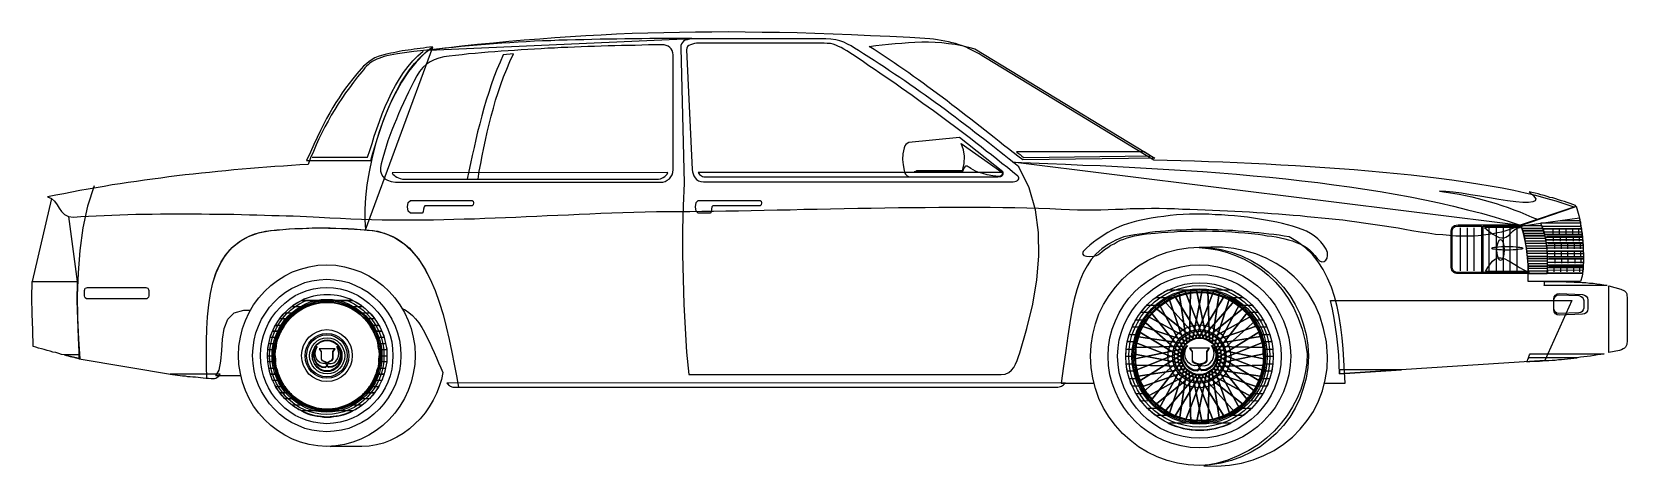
# Model space of a CAD drawing. Extents: x 638 to 1207, y 80 to 235.
import ezdxf

# ---------------------------------------------------------------- set-up
doc = ezdxf.new("R2010")
doc.units = 0
doc.header["$LTSCALE"] = 25
doc.layers.get('0').update_dxf_attribs({"linetype": 'CONTINUOUS'})
doc.layers.add('2', color=7, linetype='CONTINUOUS')
doc.layers.add('7', color=7, linetype='CONTINUOUS')

msp = doc.modelspace()

# ---------------------------------------------------------------- linework, layer by layer
for points in [[(644.68, 175.86), (637.72, 146.23)], [(650.66, 169.51), (653.81, 146.23)], [(654.55, 118.69), (687.86, 113.07)]]:
    msp.add_lwpolyline(points)
at = {"layer": '2', "linetype": 'CONTINUOUS'}
for points in [[(1147.74, 165.39), (1147.74, 150.05)], [(1150.21, 165.39), (1150.21, 150.05)], [(1152.54, 165.39), (1152.54, 150.05)], [(1156.35, 165.54), (1158, 164.19), (1159.42, 163.14), (1160.62, 162.47), (1161.67, 162.02), (1162.56, 161.87), (1163.39, 161.87), (1164.06, 162.09), (1164.66, 162.4), (1165.18, 162.84), (1165.71, 163.37), (1166.15, 163.89), (1166.68, 164.34), (1167.2, 164.79), (1167.8, 165.16), (1168.48, 165.46), (1169.22, 165.54), (1156.35, 165.54)], [(1169.82, 165.24), (1169.75, 165.46), (1169.67, 165.69), (1169.6, 165.91), (1169.52, 166.06), (1170.57, 166.21), (1176.78, 166.21), (1176.86, 165.99), (1177.01, 165.76), (1177.08, 165.46), (1177.15, 165.24), (1169.82, 165.24)], [(1170.05, 164.34), (1169.97, 164.56), (1169.97, 164.79), (1169.9, 165.01), (1169.82, 165.24), (1177.15, 165.24), (1177.23, 165.01), (1177.31, 164.79), (1177.38, 164.56), (1177.46, 164.34), (1170.05, 164.34)], [(1162.11, 161.27), (1162.56, 160.97), (1163.01, 160.15), (1163.31, 158.95), (1163.39, 157.53), (1163.31, 156.03), (1163.01, 154.83), (1162.56, 154.01), (1162.11, 153.71), (1161.67, 154.01), (1161.22, 154.83), (1160.91, 156.03), (1160.84, 157.53), (1160.91, 158.95), (1161.22, 160.15), (1161.67, 160.97), (1162.11, 161.27)], [(1170.35, 163.44), (1170.27, 163.67), (1170.2, 163.89), (1170.12, 164.12), (1170.05, 164.34), (1177.46, 164.34), (1177.53, 164.12), (1177.61, 163.89), (1177.68, 163.67), (1177.76, 163.44), (1170.35, 163.44)], [(1170.57, 162.54), (1170.5, 162.77), (1170.5, 162.99), (1170.42, 163.22), (1170.35, 163.44), (1177.76, 163.44), (1177.83, 163.22), (1177.91, 162.99), (1177.91, 162.77), (1177.98, 162.54), (1170.57, 162.54)], [(1170.72, 161.64), (1170.72, 161.87), (1170.65, 162.09), (1170.65, 162.32), (1170.57, 162.54), (1177.98, 162.54), (1178.05, 162.32), (1178.05, 162.09), (1178.13, 161.87), (1178.13, 161.64), (1170.72, 161.64)], [(1171.09, 159.85), (1171.02, 160.15), (1171.02, 160.37), (1171.02, 160.6), (1170.94, 160.82), (1178.35, 160.75), (1178.35, 160.52), (1178.43, 160.3), (1178.43, 160.07), (1178.43, 159.85), (1171.09, 159.85)], [(1156.73, 149.82), (1157.62, 151.32), (1158.45, 152.51), (1159.27, 153.49), (1160.02, 154.16), (1160.77, 154.54), (1161.52, 154.76), (1162.26, 154.76), (1163.09, 154.54), (1163.91, 154.24), (1164.73, 153.79), (1165.71, 153.26), (1166.68, 152.66), (1167.8, 151.92), (1168.92, 151.24), (1170.2, 150.49), (1171.62, 149.82), (1156.73, 149.82)], [(1164.51, 158.8), (1165.63, 158.8), (1166.68, 158.73), (1167.58, 158.65), (1168.4, 158.58), (1169.07, 158.5), (1169.6, 158.43), (1169.97, 158.28), (1170.05, 158.13), (1169.97, 157.98), (1169.6, 157.83), (1169.07, 157.75), (1168.4, 157.68), (1167.58, 157.6), (1166.68, 157.53), (1165.63, 157.46), (1164.51, 157.46), (1163.39, 157.46), (1162.41, 157.53), (1161.44, 157.6), (1160.62, 157.68), (1159.94, 157.75), (1159.42, 157.83), (1159.12, 157.98), (1158.97, 158.13), (1159.12, 158.28), (1159.42, 158.43), (1159.94, 158.5), (1160.62, 158.58), (1161.44, 158.65), (1162.41, 158.73), (1163.39, 158.8), (1164.51, 158.8)], [(1171.39, 158.05), (1171.39, 158.28), (1171.32, 158.5), (1171.32, 158.73), (1171.24, 159.03), (1178.58, 158.95), (1178.58, 158.73), (1178.65, 158.5), (1178.65, 158.28), (1178.65, 158.05), (1171.39, 158.05)]]:
    msp.add_lwpolyline(points, dxfattribs=at)
at = {"layer": '7', "linetype": 'CONTINUOUS'}
for points in [[(643.26, 176.46), (644.68, 175.86), (645.72, 174.89), (646.62, 173.69), (647.37, 172.42), (648.27, 171.23), (649.32, 170.18), (650.66, 169.51), (652.53, 169.28), (655.15, 169.43), (657.85, 169.58), (660.62, 169.73), (663.39, 169.88), (666.23, 169.95), (669.07, 170.1), (671.92, 170.18), (674.76, 170.25), (677.68, 170.33), (680.6, 170.33), (683.52, 170.4), (686.51, 170.4), (689.43, 170.4), (692.35, 170.4), (695.27, 170.4), (698.18, 170.4), (701.1, 170.33), (704.02, 170.33), (706.87, 170.25), (709.71, 170.25), (712.55, 170.18), (715.32, 170.1), (718.02, 170.03), (720.71, 169.95), (723.33, 169.88), (725.95, 169.8), (728.5, 169.73), (730.97, 169.65), (733.44, 169.58), (735.75, 169.43), (738.08, 169.36), (740.25, 169.28), (744.06, 169.05), (747.8, 168.83), (751.55, 168.68), (755.29, 168.53), (758.95, 168.38), (762.7, 168.31), (766.37, 168.31), (770.03, 168.23), (773.7, 168.23), (777.37, 168.31), (781.03, 168.31), (784.7, 168.38), (788.37, 168.46), (792.04, 168.61), (795.7, 168.68), (799.37, 168.83), (803.04, 168.98), (806.78, 169.13), (810.44, 169.28), (814.19, 169.43), (817.93, 169.58), (821.67, 169.8), (825.49, 169.95), (829.23, 170.1), (833.05, 170.25), (836.94, 170.48), (840.83, 170.63), (844.72, 170.78), (848.62, 170.85), (852.58, 171), (856.62, 171.15), (860.66, 171.23), (864.55, 171.23), (868.52, 171.23), (872.56, 171.3), (876.83, 171.38), (881.09, 171.38), (885.51, 171.45), (889.93, 171.53), (894.49, 171.67), (899.13, 171.75), (903.77, 171.82), (908.49, 171.9), (913.28, 172.05), (918.06, 172.12), (922.85, 172.2), (927.72, 172.35), (932.58, 172.42), (937.37, 172.5), (942.23, 172.57), (947.1, 172.65), (951.89, 172.72), (956.68, 172.72), (961.47, 172.8), (966.11, 172.8), (970.82, 172.8), (975.39, 172.8), (979.88, 172.8), (984.37, 172.72), (988.71, 172.65), (992.97, 172.57), (997.17, 172.42), (1001.21, 172.27), (1005.17, 172.12), (1008.17, 171.97), (1011.09, 171.9), (1013.93, 171.9), (1016.7, 171.9), (1019.39, 171.9), (1022.02, 171.97), (1024.63, 172.05), (1027.18, 172.12), (1029.8, 172.27), (1032.34, 172.35), (1034.96, 172.35), (1037.5, 172.42), (1040.2, 172.42), (1042.89, 172.35), (1045.66, 172.27), (1048.51, 172.12), (1051.2, 172.05), (1053.9, 171.97), (1056.59, 171.82), (1059.28, 171.75), (1061.9, 171.6), (1064.6, 171.53), (1067.22, 171.38), (1069.84, 171.23), (1072.46, 171.08), (1075.07, 170.92), (1077.7, 170.78), (1080.31, 170.55), (1082.86, 170.4), (1085.48, 170.18), (1088.02, 169.95), (1090.57, 169.8), (1093.11, 169.51), (1095.66, 169.28), (1098.2, 169.05), (1100.75, 168.75), (1103.21, 168.53), (1105.76, 168.23), (1108.23, 167.93), (1110.77, 167.56), (1113.24, 167.26), (1115.71, 166.88), (1118.18, 166.51), (1120.65, 166.14), (1123.12, 165.76), (1125.59, 165.39), (1127.99, 164.94), (1130.46, 164.49), (1133.45, 163.97), (1136.22, 163.59), (1138.91, 163.22), (1141.46, 162.99), (1143.85, 162.77), (1146.1, 162.62), (1148.27, 162.54), (1150.36, 162.54), (1152.31, 162.62), (1154.18, 162.69), (1155.98, 162.92), (1157.7, 163.14), (1159.34, 163.37), (1160.99, 163.74), (1162.56, 164.04), (1164.13, 164.49), (1188.38, 172.8), (1185.24, 173.92), (1181.95, 174.97), (1178.43, 175.94), (1174.76, 176.91), (1170.94, 177.81), (1166.9, 178.71), (1162.71, 179.53), (1158.45, 180.28), (1154.03, 181.03), (1149.47, 181.78), (1144.75, 182.45), (1140.04, 183.05), (1135.17, 183.65), (1130.23, 184.17), (1125.22, 184.7), (1120.13, 185.22), (1114.97, 185.67), (1109.8, 186.12), (1104.64, 186.49), (1099.4, 186.87), (1094.16, 187.24), (1088.92, 187.54), (1083.61, 187.84), (1078.44, 188.14), (1073.2, 188.36), (1068.04, 188.59), (1062.95, 188.81), (1057.86, 188.96), (1052.85, 189.19), (1047.91, 189.34), (1043.04, 189.41), (1038.33, 189.56), (978.16, 226.08), (977.04, 226.83), (975.91, 227.58), (974.79, 228.18), (973.59, 228.78), (972.4, 229.38), (971.27, 229.9), (970, 230.35), (968.8, 230.72), (967.53, 231.17), (966.33, 231.47), (964.99, 231.77), (963.71, 232.07), (962.37, 232.3), (961.1, 232.52), (959.67, 232.74), (958.33, 232.89), (951.14, 233.34), (944.03, 233.72), (937.15, 234.02), (930.33, 234.32), (923.75, 234.61), (917.24, 234.76), (910.88, 234.99), (904.59, 235.14), (898.46, 235.21), (892.39, 235.29), (886.41, 235.36), (880.49, 235.29), (874.66, 235.29), (868.97, 235.21), (863.28, 235.06), (857.6, 234.91), (852.06, 234.76), (846.44, 234.54), (840.9, 234.24), (835.44, 233.94), (829.98, 233.57), (824.44, 233.19), (818.98, 232.82), (813.44, 232.37), (807.98, 231.92), (802.44, 231.4), (796.83, 230.87), (791.21, 230.27), (785.6, 229.6), (779.84, 229), (774.07, 228.33), (768.24, 227.58), (766.89, 227.28), (765.62, 227.06), (764.42, 226.83), (763.45, 226.53), (762.47, 226.23), (761.58, 225.93), (760.83, 225.63), (760.08, 225.33), (759.41, 224.96), (758.81, 224.51), (758.21, 224.14), (757.68, 223.61), (757.08, 223.09), (756.56, 222.49), (756.04, 221.82), (755.44, 221.14), (753.94, 219.27), (752.45, 217.4), (751.02, 215.45), (749.6, 213.58), (748.33, 211.64), (746.98, 209.69), (745.78, 207.67), (744.51, 205.65), (743.39, 203.56), (742.27, 201.46), (741.14, 199.36), (740.1, 197.19), (739.12, 195.02), (738.15, 192.71), (737.18, 190.46), (736.28, 188.06), (733.29, 187.91), (730.37, 187.69), (727.45, 187.47), (724.45, 187.32), (721.54, 187.09), (718.62, 186.87), (715.7, 186.64), (712.78, 186.34), (709.79, 186.12), (706.87, 185.82), (704.02, 185.52), (701.1, 185.22), (698.18, 184.92), (695.27, 184.62), (692.35, 184.32), (689.43, 183.95), (686.59, 183.57), (683.67, 183.2), (680.75, 182.83), (677.9, 182.45), (674.99, 182), (672.07, 181.63), (669.22, 181.18), (666.31, 180.73), (663.46, 180.21), (660.54, 179.76), (657.7, 179.23), (654.78, 178.71), (651.94, 178.18), (649.02, 177.59), (646.17, 177.06), (643.26, 176.46)], [(735.75, 189.41), (758.66, 189.41), (759.41, 192.03), (760.23, 194.73), (761.05, 197.49), (762.02, 200.26), (763, 203.11), (764.04, 205.88), (765.17, 208.72), (766.44, 211.49), (767.79, 214.18), (769.21, 216.8), (770.78, 219.35), (772.5, 221.82), (774.3, 224.14), (776.32, 226.23), (778.41, 228.25), (780.74, 230.05), (779.61, 229.9), (778.56, 229.75), (777.44, 229.6), (776.32, 229.45), (775.27, 229.3), (774.15, 229.15), (773.1, 229), (772.05, 228.85), (770.93, 228.7), (769.88, 228.55), (768.83, 228.33), (767.79, 228.18), (766.74, 227.95), (765.77, 227.73), (764.72, 227.5), (763.75, 227.28), (762.47, 226.98), (761.28, 226.53), (760.15, 226.08), (759.11, 225.48), (758.06, 224.81), (757.08, 223.99), (756.11, 223.17), (755.21, 222.19), (753.72, 220.39), (752.3, 218.67), (750.95, 216.95), (749.68, 215.23), (748.48, 213.58), (747.36, 211.86), (746.23, 210.14), (745.11, 208.34), (743.99, 206.47), (742.86, 204.45), (741.82, 202.36), (740.69, 200.11), (739.5, 197.72), (738.3, 195.17), (737.1, 192.4), (735.75, 189.41)], [(737.78, 190.61), (757.54, 190.61), (758.28, 193.08), (759.11, 195.55), (759.93, 198.17), (760.83, 200.79), (761.73, 203.41), (762.77, 206.1), (763.82, 208.72), (764.94, 211.26), (766.14, 213.81), (767.49, 216.28), (768.91, 218.67), (770.33, 220.92), (771.98, 223.02), (773.63, 225.04), (775.42, 226.83), (777.37, 228.48)], [(780.81, 229.97), (777.74, 227.5), (774.82, 224.58), (772.13, 221.22), (769.66, 217.4), (767.34, 213.28), (765.24, 208.95), (763.37, 204.38), (761.65, 199.66), (760.23, 194.88), (759.03, 190.08), (758.06, 185.37), (757.31, 180.8), (756.78, 176.31), (756.49, 172.12), (756.56, 168.23), (756.78, 164.71), (780.81, 229.97)], [(767.49, 181.7), (862.08, 181.7), (862.98, 181.78), (863.81, 182), (864.55, 182.38), (865.3, 182.9), (865.83, 183.57), (866.27, 184.32), (866.58, 185.22), (866.65, 186.27), (866.65, 227.13), (866.58, 227.95), (866.35, 228.7), (865.98, 229.3), (865.45, 229.82), (864.86, 230.27), (864.18, 230.57), (863.43, 230.72), (862.61, 230.8), (860.21, 230.72), (857.82, 230.72), (855.42, 230.65), (853.03, 230.57), (850.64, 230.57), (848.24, 230.5), (845.77, 230.42), (843.38, 230.35), (840.98, 230.27), (838.59, 230.2), (836.19, 230.12), (833.79, 230.05), (831.4, 229.97), (829.01, 229.82), (826.61, 229.75), (824.29, 229.6), (821.9, 229.52), (819.5, 229.38), (817.11, 229.23), (814.79, 229.08), (812.39, 228.93), (810, 228.78), (807.68, 228.63), (805.28, 228.48), (802.96, 228.25), (800.64, 228.1), (798.25, 227.88), (795.93, 227.65), (793.61, 227.5), (791.29, 227.21), (788.97, 226.98), (786.65, 226.76), (784.7, 226.46), (782.91, 226.01), (781.33, 225.41), (779.84, 224.66), (778.49, 223.76), (777.22, 222.64), (776.09, 221.29), (775.05, 219.65), (774.07, 217.7), (773.1, 215.75), (772.13, 213.81), (771.23, 211.86), (770.33, 209.99), (769.43, 208.05), (768.61, 206.1), (767.79, 204.23), (766.96, 202.28), (766.21, 200.34), (765.47, 198.39), (764.79, 196.45), (764.12, 194.43), (763.52, 192.4), (762.92, 190.38), (762.4, 188.29), (762.17, 186.94), (762.17, 185.67), (762.47, 184.62), (762.92, 183.72), (763.67, 182.97), (764.65, 182.38), (765.92, 181.93), (767.49, 181.7)], [(873.31, 232.97), (870.32, 232.97), (867.32, 232.97), (864.33, 232.97), (861.34, 232.97), (858.34, 232.97), (855.42, 232.89), (852.43, 232.89), (849.44, 232.89), (846.52, 232.82), (843.53, 232.82), (840.61, 232.74), (837.61, 232.67), (834.69, 232.59), (831.77, 232.52), (828.78, 232.44), (825.86, 232.37), (822.94, 232.22), (820.03, 232.15), (817.11, 232), (814.19, 231.84), (811.27, 231.69), (808.35, 231.47), (805.43, 231.32), (802.51, 231.1), (799.59, 230.87), (796.68, 230.65), (793.83, 230.42), (790.91, 230.12), (788.07, 229.82), (785.15, 229.52), (782.23, 229.23), (779.39, 228.85), (873.31, 232.97)], [(983.77, 113.07), (985.27, 113.22), (986.54, 113.75), (987.51, 114.57), (988.34, 115.62), (988.93, 116.74), (989.53, 118.09), (989.98, 119.44), (990.51, 120.78), (992.97, 129.46), (995.07, 138.22), (996.49, 146.83), (997.24, 155.36), (997.17, 163.74), (996.04, 171.9), (993.73, 179.68), (990.06, 187.17), (988.34, 188.59), (986.62, 189.93), (984.89, 191.36), (983.17, 192.71), (981.45, 194.05), (979.65, 195.47), (977.93, 196.82), (976.21, 198.17), (974.42, 199.51), (972.69, 200.86), (970.9, 202.21), (969.18, 203.56), (967.38, 204.9), (965.58, 206.25), (963.86, 207.52), (962.07, 208.87), (960.27, 210.14), (958.47, 211.49), (956.68, 212.76), (954.88, 214.03), (953.09, 215.3), (951.22, 216.58), (949.42, 217.85), (947.62, 219.12), (945.75, 220.32), (943.96, 221.52), (942.09, 222.79), (940.21, 223.99), (938.42, 225.19), (936.55, 226.38), (934.68, 227.5), (932.81, 228.7), (931.46, 229.52), (930.18, 230.35), (928.91, 231.02), (927.64, 231.69), (926.22, 232.15), (924.72, 232.59), (923, 232.82), (921.13, 232.89), (873.46, 232.89), (872.49, 232.82), (871.66, 232.59), (870.99, 232.37), (870.39, 232.07), (870.02, 231.62), (869.64, 231.1), (869.42, 230.5), (869.34, 229.67), (870.62, 181.4), (870.24, 173.25), (870.02, 164.79), (870.02, 155.96), (870.17, 147.13), (870.47, 138.22), (870.92, 129.54), (871.44, 121.08), (872.19, 113.07), (983.77, 113.07)], [(877.5, 181.85), (988.04, 181.85), (988.64, 181.93), (989.16, 182.08), (989.61, 182.3), (989.91, 182.6), (990.06, 182.97), (990.13, 183.27), (989.98, 183.57), (989.76, 183.87), (987.89, 185.37), (986.02, 186.94), (984.07, 188.44), (982.2, 189.93), (980.33, 191.43), (978.46, 192.85), (976.59, 194.35), (974.71, 195.77), (972.84, 197.27), (970.97, 198.69), (969.03, 200.11), (967.16, 201.54), (965.29, 202.96), (963.41, 204.3), (961.54, 205.73), (959.6, 207.15), (957.73, 208.49), (955.86, 209.84), (953.91, 211.26), (952.04, 212.61), (950.09, 213.96), (948.15, 215.3), (946.28, 216.65), (944.33, 218), (942.38, 219.35), (940.44, 220.69), (938.49, 222.04), (936.55, 223.31), (934.6, 224.66), (932.66, 226.01), (930.64, 227.28), (928.69, 228.63), (927.64, 229.23), (926.67, 229.75), (925.7, 230.2), (924.72, 230.65), (923.75, 230.95), (922.78, 231.17), (921.66, 231.25), (920.54, 231.32), (875.78, 231.32), (875.03, 231.32), (874.28, 231.25), (873.54, 231.02), (872.86, 230.8), (872.26, 230.5), (871.81, 230.12), (871.51, 229.6), (871.36, 228.93), (873.38, 186.27), (873.54, 185.45), (873.76, 184.7), (874.06, 183.95), (874.51, 183.27), (875.03, 182.68), (875.71, 182.23), (876.53, 181.93), (877.5, 181.85)], [(1038.7, 190.31), (991.48, 189.64), (989.76, 190.98), (988.11, 192.33), (986.39, 193.6), (984.67, 194.95), (983.02, 196.3), (981.3, 197.64), (979.65, 198.92), (977.93, 200.26), (976.29, 201.61), (974.57, 202.88), (972.92, 204.23), (971.2, 205.5), (969.48, 206.85), (967.83, 208.12), (966.11, 209.39), (964.46, 210.74), (962.74, 212.01), (961.02, 213.28), (959.3, 214.56), (957.58, 215.75), (955.93, 217.03), (954.21, 218.3), (952.49, 219.5), (950.77, 220.77), (948.97, 221.97), (947.25, 223.17), (945.53, 224.36), (943.73, 225.56), (942.01, 226.76), (940.21, 227.88), (938.49, 229.08), (936.7, 230.2), (939.02, 230.5), (941.26, 230.72), (943.58, 230.95), (945.98, 231.17), (948.3, 231.4), (950.69, 231.54), (953.01, 231.69), (955.41, 231.77), (957.8, 231.77), (960.2, 231.69), (962.59, 231.54), (964.99, 231.25), (967.31, 230.95), (969.7, 230.5), (972.1, 229.97), (974.42, 229.3), (1038.7, 190.31)], [(805.96, 227.21), (804.83, 224.58), (803.71, 221.89), (802.66, 219.2), (801.69, 216.5), (800.79, 213.73), (799.89, 210.97), (799.07, 208.2), (798.32, 205.35), (797.57, 202.58), (796.83, 199.74), (796.15, 196.9), (795.55, 194.05), (794.88, 191.28), (794.28, 188.44), (793.68, 185.6), (793.08, 182.83), (796.98, 182.83), (797.42, 185.6), (797.95, 188.36), (798.47, 191.13), (799.07, 193.98), (799.67, 196.75), (800.27, 199.59), (800.94, 202.43), (801.69, 205.28), (802.44, 208.12), (803.26, 210.97), (804.16, 213.73), (805.13, 216.58), (806.11, 219.35), (807.23, 222.12), (808.35, 224.81), (809.62, 227.5), (805.96, 227.21)], [(968.95, 197.64), (950.84, 195.85), (950.24, 195.55), (949.79, 195.17), (949.42, 194.65), (949.12, 193.98), (948.67, 191.88), (948.52, 189.86), (948.75, 187.91), (949.12, 185.89), (949.27, 185.37), (949.42, 184.92), (949.64, 184.55), (949.94, 184.25), (950.24, 183.95), (950.69, 183.8), (951.14, 183.65), (951.81, 183.65), (982.57, 183.65), (983.02, 183.72), (983.47, 183.8), (983.84, 184.02), (984.22, 184.25), (984.45, 184.55), (984.52, 184.85), (984.52, 185.14), (984.37, 185.45), (968.95, 197.64)], [(969.55, 195.47), (984.07, 185.29), (984.3, 184.77), (984.07, 184.32), (983.62, 184.02), (983.1, 183.8), (980.78, 184.02), (978.83, 184.4), (977.19, 184.77), (975.84, 185.22), (974.64, 185.67), (973.74, 186.12), (972.99, 186.57), (972.47, 186.94), (971.95, 187.24), (971.65, 187.39), (971.35, 187.47), (971.05, 187.47), (970.82, 187.17), (970.6, 186.79), (970.23, 186.12), (969.85, 185.29), (970.6, 188.36), (970.67, 190.98), (970.3, 193.23), (969.55, 195.47)], [(987.96, 188.81), (994.25, 188.59), (1000.46, 188.36), (1006.75, 188.14), (1012.96, 187.84), (1019.17, 187.62), (1025.31, 187.32), (1031.52, 187.01), (1037.65, 186.64), (1043.72, 186.27), (1049.78, 185.89), (1055.84, 185.52), (1061.83, 185.07), (1067.81, 184.55), (1073.73, 184.02), (1079.57, 183.5), (1085.4, 182.9), (1091.16, 182.23), (1096.93, 181.55), (1102.54, 180.8), (1108.15, 180.06), (1113.69, 179.23), (1119.16, 178.34), (1124.54, 177.44), (1129.86, 176.46), (1135.1, 175.42), (1140.26, 174.29), (1145.35, 173.1), (1150.36, 171.9), (1155.3, 170.63), (1160.17, 169.2), (1164.88, 167.78), (1169.52, 166.29), (987.96, 188.81)], [(989.23, 192.55), (989.53, 192.33), (989.91, 192.03), (990.21, 191.81), (990.58, 191.58), (990.88, 191.28), (991.18, 191.06), (991.56, 190.76), (991.85, 190.53), (1037.13, 191.13), (1034.81, 192.55), (989.23, 192.55)], [(766.29, 185.07), (766.59, 184.62), (766.96, 184.17), (767.41, 183.87), (767.94, 183.5), (768.54, 183.27), (769.21, 183.05), (769.96, 182.83), (770.86, 182.75), (860.81, 182.75), (861.41, 182.83), (862.08, 182.97), (862.61, 183.12), (863.13, 183.42), (863.66, 183.72), (864.1, 184.17), (864.48, 184.62), (864.78, 185.14), (766.29, 185.07)], [(875.56, 185.14), (875.78, 184.77), (876.08, 184.47), (876.38, 184.25), (876.75, 184.02), (877.13, 183.8), (877.58, 183.65), (878.03, 183.57), (878.55, 183.57), (982.65, 183.57), (983.55, 183.72), (984.14, 184.1), (984.52, 184.62), (984.52, 185.14), (875.56, 185.14)], [(953.53, 185.75), (953.39, 185.67), (953.16, 185.52), (952.94, 185.45), (952.71, 185.37), (969.77, 185.37), (969.85, 185.45), (969.85, 185.6), (969.85, 185.67), (969.93, 185.75), (953.53, 185.75)], [(659.87, 180.36), (657.55, 173.1), (655.83, 165.39), (654.7, 157.38), (654.11, 149.3), (653.81, 141.22), (653.88, 133.28), (654.26, 125.72), (654.7, 118.61)], [(1140.34, 178.56), (1142.73, 178.18), (1145.05, 177.81), (1147.37, 177.44), (1149.62, 176.99), (1151.86, 176.46), (1154.11, 175.94), (1156.28, 175.34), (1158.37, 174.74), (1160.54, 174.07), (1162.64, 173.4), (1164.81, 172.65), (1166.9, 171.9), (1169.07, 171.08), (1171.17, 170.18), (1173.34, 169.28), (1175.51, 168.38), (1189.06, 173.02), (1188.91, 173.4), (1187.93, 173.77), (1186.96, 174.14), (1185.91, 174.44), (1184.94, 174.82), (1183.89, 175.12), (1182.85, 175.42), (1181.87, 175.72), (1180.82, 176.09), (1179.78, 176.31), (1178.73, 176.61), (1177.68, 176.91), (1176.56, 177.21), (1175.51, 177.51), (1174.46, 177.74), (1173.34, 178.03), (1172.29, 178.26), (1173.94, 176.84), (1174.69, 175.79), (1174.54, 175.04), (1173.71, 174.67), (1172.14, 174.52), (1170.05, 174.52), (1167.58, 174.74), (1164.66, 175.12), (1161.52, 175.57), (1158.15, 176.16), (1154.78, 176.69), (1151.41, 177.21), (1148.19, 177.74), (1145.2, 178.18), (1142.58, 178.41), (1140.34, 178.56)], [(772.8, 175.19), (794.88, 175.19), (795.25, 174.89), (795.33, 174.29), (795.25, 173.62), (794.88, 173.32), (777.97, 173.32), (777.67, 172.95), (777.52, 172.05), (777.37, 171.08), (776.99, 170.7), (772.8, 170.7), (772.05, 171.38), (771.83, 172.95), (772.05, 174.52), (772.8, 175.19)], [(875.63, 175.19), (897.71, 175.19), (898.08, 174.89), (898.16, 174.29), (898.08, 173.62), (897.71, 173.32), (880.8, 173.32), (880.49, 172.95), (880.34, 172.05), (880.2, 171.08), (879.82, 170.7), (875.63, 170.7), (874.88, 171.38), (874.66, 172.95), (874.88, 174.52), (875.63, 175.19)], [(1147, 166.44), (1169.3, 166.44), (1189.13, 173.17), (1190.1, 169.88), (1190.85, 166.14), (1191.37, 162.17), (1191.68, 158.2), (1191.75, 154.39), (1191.6, 150.94), (1191.3, 148.18), (1190.7, 146.23), (1171.99, 146.23), (1171.99, 149.15), (1146.92, 149.15), (1146.4, 149.15), (1145.95, 149.22), (1145.5, 149.45), (1145.2, 149.67), (1144.9, 149.97), (1144.68, 150.35), (1144.6, 150.79), (1144.53, 151.32), (1144.53, 163.52), (1144.53, 164.19), (1144.6, 164.79), (1144.75, 165.31), (1144.97, 165.76), (1145.35, 166.06), (1145.72, 166.29), (1146.32, 166.36), (1147, 166.44)], [(700.06, 111.8), (699.98, 116.14), (699.98, 120.56), (699.98, 124.98), (700.13, 129.39), (700.36, 133.66), (700.81, 137.92), (701.4, 141.96), (702.3, 145.78), (703.5, 149.37), (705, 152.66), (706.79, 155.66), (709.11, 158.35), (711.73, 160.6), (714.95, 162.32), (718.62, 163.67), (722.81, 164.42), (725.05, 164.64), (727.3, 164.86), (729.62, 165.01), (731.94, 165.16), (734.26, 165.24), (736.58, 165.31), (738.9, 165.39), (741.3, 165.39), (743.61, 165.31), (745.93, 165.31), (748.25, 165.16), (750.57, 165.09), (752.89, 164.94), (755.14, 164.79), (757.39, 164.64), (759.56, 164.42), (763.52, 163.52), (767.11, 162.02), (770.26, 159.92), (773.1, 157.38), (775.65, 154.31), (777.89, 150.87), (779.84, 147.13), (781.63, 143.09), (783.13, 138.89), (784.48, 134.48), (785.6, 130.06), (786.65, 125.57), (787.62, 121.08), (788.44, 116.74), (789.26, 112.55), (790.02, 108.59)], [(702.6, 146.83), (703.13, 148.55), (703.73, 150.2), (704.47, 151.77), (705.29, 153.34), (706.19, 154.76), (707.24, 156.18), (708.36, 157.53), (709.56, 158.73), (710.91, 159.85), (712.33, 160.9), (713.83, 161.79), (715.47, 162.62), (717.2, 163.29), (719.07, 163.81), (721.01, 164.19), (723.03, 164.49), (725.13, 164.71), (727.23, 164.86), (729.39, 165.01), (731.49, 165.16), (733.58, 165.24), (735.68, 165.31), (737.78, 165.39), (739.87, 165.39), (742.04, 165.39), (744.14, 165.39), (746.23, 165.31), (748.4, 165.24), (750.57, 165.16), (752.74, 165.01), (754.91, 164.86), (757.08, 164.71), (759.18, 164.49), (761.13, 164.19), (763, 163.67), (764.79, 163.07), (766.52, 162.32), (768.09, 161.5), (769.66, 160.45), (771.08, 159.4), (772.43, 158.13), (773.7, 156.78), (774.9, 155.36), (776.09, 153.79), (777.14, 152.14), (778.19, 150.42), (779.16, 148.55), (780.06, 146.6)], [(1014.3, 158.2), (1013.11, 156.93), (1012.88, 156.11), (1013.33, 155.51), (1014.23, 155.29), (1015.43, 155.21), (1016.7, 155.36), (1017.82, 155.58), (1018.57, 155.96), (1019.69, 156.86), (1020.74, 157.68), (1021.87, 158.43), (1022.99, 159.18), (1024.11, 159.77), (1025.23, 160.37), (1026.43, 160.97), (1027.63, 161.42), (1028.82, 161.87), (1030.1, 162.25), (1031.37, 162.54), (1032.79, 162.84), (1034.14, 163.07), (1035.63, 163.29), (1037.21, 163.44), (1038.78, 163.52), (1041.02, 163.74), (1043.27, 163.89), (1045.59, 164.04), (1047.83, 164.19), (1050.08, 164.27), (1052.4, 164.27), (1054.64, 164.34), (1056.96, 164.34), (1059.28, 164.27), (1061.53, 164.19), (1063.85, 164.12), (1066.17, 163.97), (1068.49, 163.81), (1070.81, 163.59), (1073.2, 163.37), (1075.53, 163.14), (1077.17, 162.92), (1078.82, 162.62), (1080.46, 162.4), (1082.03, 162.17), (1083.53, 161.87), (1085.03, 161.5), (1086.45, 161.12), (1087.87, 160.75), (1089.14, 160.22), (1090.42, 159.7), (1091.69, 159.1), (1092.81, 158.35), (1093.86, 157.53), (1094.83, 156.63), (1095.81, 155.58), (1096.63, 154.46), (1097.45, 153.64), (1098.27, 153.34), (1099.1, 153.41), (1099.7, 153.86), (1100.22, 154.61), (1100.37, 155.51), (1100.29, 156.56), (1099.85, 157.75), (1098.95, 159.18), (1097.98, 160.37), (1096.85, 161.5), (1095.58, 162.54), (1094.23, 163.37), (1092.81, 164.19), (1091.24, 164.86), (1089.59, 165.46), (1087.87, 166.06), (1086.08, 166.51), (1084.2, 166.96), (1082.26, 167.41), (1080.24, 167.78), (1078.14, 168.16), (1076.05, 168.53), (1073.95, 168.9), (1071.71, 169.2), (1069.39, 169.43), (1067.14, 169.65), (1064.82, 169.88), (1062.5, 170.03), (1060.26, 170.1), (1057.94, 170.25), (1055.62, 170.25), (1053.3, 170.25), (1051.05, 170.25), (1048.73, 170.18), (1046.41, 170.03), (1044.17, 169.8), (1041.85, 169.51), (1039.6, 169.2), (1037.36, 168.83), (1035.56, 168.53), (1033.76, 168.16), (1032.12, 167.78), (1030.47, 167.33), (1028.9, 166.88), (1027.4, 166.36), (1025.98, 165.76), (1024.56, 165.16), (1023.21, 164.49), (1021.87, 163.74), (1020.59, 162.92), (1019.32, 162.09), (1018.05, 161.2), (1016.78, 160.3), (1015.5, 159.25), (1014.3, 158.2)], [(1146.92, 166.06), (1155.3, 166.06), (1155.3, 149.52), (1146.77, 149.52), (1146.1, 149.6), (1145.5, 149.9), (1145.05, 150.42), (1144.82, 151.17), (1144.82, 164.12), (1144.97, 164.86), (1145.35, 165.54), (1145.95, 165.91), (1146.92, 166.06)], [(1155.9, 166.06), (1169.52, 166.06), (1170.05, 164.27), (1170.5, 162.4), (1170.87, 160.37), (1171.24, 158.28), (1171.54, 156.11), (1171.77, 153.86), (1171.84, 151.69), (1171.92, 149.52), (1155.9, 149.52), (1155.9, 166.06)], [(1157.92, 165.54), (1157.92, 149.82)], [(1160.54, 165.54), (1160.54, 149.82)], [(1163.09, 165.54), (1163.09, 149.82)], [(1165.41, 165.54), (1165.41, 149.82)], [(1167.95, 165.54), (1167.95, 149.82)], [(1176.41, 167.03), (1177.31, 164.94), (1177.91, 162.77), (1178.35, 160.6), (1178.65, 158.35), (1178.73, 156.11), (1178.8, 153.79), (1178.8, 151.47), (1178.8, 149.15), (1172.22, 149.15), (1172.07, 151.32), (1171.92, 153.56), (1171.69, 155.88), (1171.39, 158.05), (1171.02, 160.22), (1170.57, 162.32), (1170.12, 164.27), (1169.52, 166.06), (1176.41, 167.03)], [(1176.48, 167.11), (1190.33, 169.05), (1191.08, 164.19), (1191.6, 159.25), (1191.75, 154.24), (1191.45, 149.22), (1178.88, 149.22), (1178.88, 152.37), (1178.88, 154.99), (1178.73, 157.38), (1178.58, 159.4), (1178.28, 161.35), (1177.83, 163.22), (1177.23, 165.09), (1176.48, 167.11)], [(1176.48, 167.03), (1176.48, 167.03), (1176.48, 167.11), (1176.48, 167.11), (1176.48, 167.11), (1183.44, 168.08), (1190.48, 168.08), (1190.55, 167.86), (1190.63, 167.56), (1190.63, 167.33), (1190.7, 167.03), (1176.48, 167.03)], [(1177.23, 165.09), (1177.15, 165.31), (1177.08, 165.54), (1176.93, 165.76), (1176.86, 166.06), (1190.85, 166.06), (1190.85, 165.84), (1190.93, 165.61), (1190.93, 165.39), (1191, 165.09), (1177.23, 165.09)], [(1099.25, 109.93), (1106.66, 109.93), (1106.43, 114.05), (1106.21, 118.16), (1105.91, 122.2), (1105.61, 126.17), (1105.09, 129.99), (1104.49, 133.81), (1103.74, 137.4), (1102.84, 140.92), (1101.72, 144.28), (1100.37, 147.5), (1098.8, 150.49), (1097, 153.34), (1094.91, 155.88), (1092.44, 158.28), (1089.67, 160.37), (1086.6, 162.25), (1084.81, 162.47), (1083.01, 162.77), (1081.21, 162.99), (1079.34, 163.22), (1077.55, 163.44), (1075.75, 163.67), (1073.88, 163.81), (1072.08, 163.97), (1070.29, 164.12), (1068.42, 164.27), (1066.54, 164.42), (1064.75, 164.49), (1062.88, 164.64), (1061, 164.71), (1059.21, 164.71), (1057.34, 164.79), (1055.47, 164.79), (1053.6, 164.79), (1051.8, 164.79), (1049.93, 164.71), (1048.06, 164.64), (1046.19, 164.56), (1044.32, 164.42), (1042.52, 164.27), (1040.65, 164.12), (1038.78, 163.97), (1036.91, 163.74), (1035.04, 163.44), (1033.17, 163.22), (1031.37, 162.92), (1029.5, 162.62), (1027.63, 162.25), (1024.71, 160.97), (1022.09, 159.55), (1019.77, 157.9), (1017.75, 156.11), (1015.95, 154.09), (1014.45, 151.84), (1013.11, 149.3), (1011.91, 146.45), (1010.86, 143.31), (1009.89, 139.79), (1009.07, 135.9), (1008.32, 131.56), (1007.57, 126.85), (1006.82, 121.68), (1006.07, 116.07), (1005.25, 109.93), (1016.96, 109.93)], [(1177.61, 165.09), (1190.93, 165.09)], [(1177.83, 163.07), (1177.76, 163.29), (1177.76, 163.59), (1177.68, 163.81), (1177.61, 164.04), (1191.15, 164.04), (1191.15, 163.81), (1191.23, 163.59), (1191.23, 163.37), (1191.23, 163.07), (1177.83, 163.07)], [(1178.28, 161.12), (1178.2, 161.35), (1178.2, 161.64), (1178.13, 161.87), (1178.05, 162.09), (1191.37, 162.09), (1191.37, 161.87), (1191.45, 161.64), (1191.45, 161.42), (1191.45, 161.12), (1178.28, 161.12)], [(1178.43, 160.07), (1178.43, 160.37), (1178.35, 160.6), (1178.35, 160.9), (1178.28, 161.12), (1191.45, 161.12), (1191.45, 160.9), (1191.52, 160.6), (1191.52, 160.37), (1191.52, 160.07), (1178.43, 160.07)], [(1178.5, 162.54), (1191.15, 162.54)], [(1179.03, 159.85), (1191.52, 159.85)], [(1180.75, 165.09), (1180.75, 163.22)], [(1180.97, 162.54), (1180.97, 160.67)], [(1181.35, 159.85), (1181.35, 157.98)], [(1183.07, 165.09), (1183.07, 163.22)], [(1183.37, 162.54), (1183.37, 160.67)], [(1183.74, 159.85), (1183.74, 157.98)], [(1185.39, 165.09), (1185.39, 163.22)], [(1185.61, 162.54), (1185.61, 160.67)], [(1186.06, 159.85), (1186.06, 157.98)], [(1187.78, 165.09), (1187.78, 163.22)], [(1188.08, 162.54), (1188.08, 160.67)], [(1188.46, 159.85), (1188.46, 157.98)], [(1189.96, 165.09), (1189.96, 163.22)], [(1190.18, 162.54), (1190.18, 160.67)], [(1190.55, 159.85), (1190.55, 157.98)], [(1054.57, 158.5), (1058.54, 158.28), (1062.35, 157.68), (1066.09, 156.78), (1069.61, 155.43), (1073.05, 153.79), (1076.27, 151.84), (1079.27, 149.6), (1082.03, 147.05), (1084.58, 144.28), (1086.83, 141.29), (1088.77, 138.07), (1090.42, 134.7), (1091.69, 131.11), (1092.66, 127.37), (1093.26, 123.55), (1093.49, 119.59), (1093.26, 115.62), (1092.66, 111.8), (1091.69, 108.06), (1090.42, 104.47), (1088.77, 101.03), (1086.83, 97.81), (1084.58, 94.82), (1082.03, 92.05), (1079.27, 89.58), (1076.27, 87.26), (1073.05, 85.31), (1069.61, 83.67), (1066.09, 82.39), (1062.35, 81.42), (1058.54, 80.82), (1054.57, 80.6), (1050.6, 80.82), (1046.79, 81.42), (1043.04, 82.39), (1039.53, 83.67), (1036.08, 85.31), (1032.87, 87.26), (1029.87, 89.58), (1027.1, 92.05), (1024.56, 94.82), (1022.31, 97.81), (1020.37, 101.03), (1018.72, 104.47), (1017.45, 108.06), (1016.48, 111.8), (1015.88, 115.62), (1015.65, 119.59), (1015.88, 123.55), (1016.48, 127.37), (1017.45, 131.11), (1018.72, 134.7), (1020.37, 138.07), (1022.31, 141.29), (1024.56, 144.28), (1027.1, 147.05), (1029.87, 149.6), (1032.87, 151.84), (1036.08, 153.79), (1039.53, 155.43), (1043.04, 156.78), (1046.79, 157.68), (1050.6, 158.28), (1054.57, 158.5)], [(1056.14, 80.52), (1060.78, 80.37), (1065.27, 80.75), (1069.61, 81.42), (1073.73, 82.62), (1077.62, 84.12), (1081.29, 85.99), (1084.66, 88.16), (1087.8, 90.7), (1090.57, 93.54), (1093.11, 96.61), (1095.28, 99.91), (1097.08, 103.5), (1098.5, 107.24), (1099.55, 111.13), (1100.15, 115.24), (1100.37, 119.51), (1099.92, 124.75), (1098.95, 129.54), (1097.6, 134.03), (1095.81, 138.07), (1093.64, 141.74), (1091.16, 145.03), (1088.4, 147.95), (1085.33, 150.57), (1081.96, 152.74), (1078.44, 154.61), (1074.7, 156.11), (1070.81, 157.23), (1066.84, 158.05), (1062.8, 158.5), (1058.61, 158.58), (1054.49, 158.35), (1057.79, 158.05), (1061.08, 157.53), (1064.3, 156.71), (1067.52, 155.58), (1070.59, 154.24), (1073.58, 152.59), (1076.5, 150.64), (1079.19, 148.47), (1081.81, 146), (1084.13, 143.24), (1086.3, 140.17), (1088.25, 136.8), (1089.89, 133.21), (1091.31, 129.24), (1092.36, 124.98), (1093.11, 120.41), (1092.96, 117.26), (1092.51, 114.12), (1091.77, 110.91), (1090.79, 107.76), (1089.44, 104.62), (1087.87, 101.48), (1085.93, 98.48), (1083.76, 95.64), (1081.29, 92.87), (1078.59, 90.33), (1075.53, 88.01), (1072.23, 85.91), (1068.64, 84.12), (1064.75, 82.54), (1060.56, 81.35), (1056.14, 80.52)], [(1171.62, 156.26), (1171.62, 156.48), (1171.62, 156.71), (1171.54, 156.93), (1171.54, 157.16), (1178.73, 157.16), (1178.73, 156.93), (1178.73, 156.71), (1178.73, 156.48), (1178.73, 156.26), (1171.62, 156.26)], [(1171.84, 154.46), (1171.84, 154.68), (1171.84, 154.91), (1171.77, 155.14), (1171.77, 155.36), (1178.8, 155.36), (1178.8, 155.14), (1178.8, 154.91), (1178.8, 154.68), (1178.8, 154.46), (1171.84, 154.46)], [(1171.92, 153.56), (1171.92, 153.79), (1171.92, 154.01), (1171.84, 154.24), (1171.84, 154.46), (1178.8, 154.46), (1178.8, 154.24), (1178.8, 154.01), (1178.8, 153.79), (1178.8, 153.56), (1171.92, 153.56)], [(1178.65, 158.13), (1178.65, 158.43), (1178.65, 158.65), (1178.65, 158.88), (1178.58, 159.1), (1191.6, 159.1), (1191.6, 158.88), (1191.68, 158.65), (1191.68, 158.35), (1191.68, 158.13), (1178.65, 158.13)], [(1178.8, 156.18), (1178.8, 156.41), (1178.8, 156.63), (1178.8, 156.86), (1178.73, 157.08), (1191.68, 157.08), (1191.68, 156.86), (1191.75, 156.63), (1191.75, 156.33), (1191.75, 156.11), (1178.8, 156.18)], [(1178.88, 154.24), (1178.88, 154.46), (1178.88, 154.68), (1178.88, 154.91), (1178.88, 155.14), (1191.75, 155.14), (1191.75, 154.91), (1191.75, 154.68), (1191.75, 154.39), (1191.75, 154.16), (1178.88, 154.24)], [(1179.18, 157.23), (1191.6, 157.23)], [(1179.25, 154.61), (1191.75, 154.61)], [(1181.42, 157.23), (1181.42, 155.36)], [(1181.57, 154.61), (1181.57, 152.81)], [(1183.74, 157.23), (1183.74, 155.36)], [(1183.89, 154.61), (1183.89, 152.81)], [(1186.06, 157.23), (1186.06, 155.36)], [(1186.21, 154.61), (1186.21, 152.81)], [(1188.46, 157.23), (1188.46, 155.36)], [(1188.61, 154.61), (1188.61, 152.81)], [(1190.63, 157.23), (1190.63, 155.36)], [(1190.78, 154.61), (1190.78, 152.81)], [(742.94, 152.22), (746.16, 152.07), (749.23, 151.54), (752.3, 150.72), (755.14, 149.67), (757.91, 148.33), (760.53, 146.68), (763, 144.81), (765.24, 142.71), (767.26, 140.39), (769.06, 137.92), (770.71, 135.23), (772.05, 132.38), (773.1, 129.46), (773.85, 126.4), (774.37, 123.18), (774.52, 119.89), (774.37, 116.59), (773.85, 113.37), (773.1, 110.31), (772.05, 107.31), (770.71, 104.47), (769.06, 101.78), (767.26, 99.31), (765.24, 96.99), (763, 94.89), (760.53, 93.02), (757.91, 91.37), (755.14, 89.95), (752.3, 88.9), (749.23, 88.08), (746.16, 87.56), (742.94, 87.41), (739.72, 87.56), (736.65, 88.08), (733.58, 88.9), (730.74, 89.95), (727.97, 91.37), (725.35, 93.02), (722.96, 94.89), (720.71, 96.99), (718.69, 99.31), (716.82, 101.78), (715.25, 104.47), (713.9, 107.31), (712.86, 110.31), (712.11, 113.37), (711.58, 116.59), (711.43, 119.89), (711.58, 123.18), (712.11, 126.4), (712.86, 129.46), (713.9, 132.38), (715.25, 135.23), (716.82, 137.92), (718.69, 140.39), (720.71, 142.71), (722.96, 144.81), (725.35, 146.68), (727.97, 148.33), (730.74, 149.67), (733.58, 150.72), (736.65, 151.54), (739.72, 152.07), (742.94, 152.22)], [(1054.57, 152.22), (1057.86, 152.07), (1061.08, 151.54), (1064.22, 150.72), (1067.22, 149.67), (1070.06, 148.25), (1072.76, 146.6), (1075.3, 144.73), (1077.62, 142.64), (1079.72, 140.32), (1081.59, 137.77), (1083.23, 135.08), (1084.58, 132.23), (1085.7, 129.24), (1086.53, 126.17), (1087.05, 122.88), (1087.2, 119.59), (1087.05, 116.29), (1086.53, 113), (1085.7, 109.93), (1084.58, 106.86), (1083.23, 104.02), (1081.59, 101.33), (1079.72, 98.86), (1077.62, 96.54), (1075.3, 94.37), (1072.76, 92.5), (1070.06, 90.85), (1067.22, 89.5), (1064.22, 88.38), (1061.08, 87.56), (1057.86, 87.03), (1054.57, 86.88), (1051.28, 87.03), (1048.06, 87.56), (1044.91, 88.38), (1041.92, 89.5), (1039.08, 90.85), (1036.38, 92.5), (1033.84, 94.37), (1031.52, 96.54), (1029.42, 98.86), (1027.55, 101.33), (1025.91, 104.02), (1024.56, 106.86), (1023.43, 109.93), (1022.61, 113), (1022.09, 116.29), (1021.94, 119.59), (1022.09, 122.88), (1022.61, 126.17), (1023.43, 129.24), (1024.56, 132.23), (1025.91, 135.08), (1027.55, 137.77), (1029.42, 140.32), (1031.52, 142.64), (1033.84, 144.73), (1036.38, 146.6), (1039.08, 148.25), (1041.92, 149.67), (1044.91, 150.72), (1048.06, 151.54), (1051.28, 152.07), (1054.57, 152.22)], [(1054.57, 148.77), (1057.56, 148.62), (1060.41, 148.18), (1063.18, 147.43), (1065.87, 146.45), (1068.42, 145.26), (1070.81, 143.76), (1073.05, 142.04), (1075.15, 140.17), (1077.02, 138.07), (1078.74, 135.83), (1080.24, 133.43), (1081.44, 130.89), (1082.41, 128.19), (1083.16, 125.42), (1083.61, 122.58), (1083.76, 119.59), (1083.61, 116.59), (1083.16, 113.67), (1082.41, 110.91), (1081.44, 108.21), (1080.24, 105.67), (1078.74, 103.27), (1077.02, 101.03), (1075.15, 98.93), (1073.05, 97.06), (1070.81, 95.34), (1068.42, 93.84), (1065.87, 92.65), (1063.18, 91.67), (1060.41, 90.93), (1057.56, 90.48), (1054.57, 90.33), (1051.65, 90.48), (1048.73, 90.93), (1045.96, 91.67), (1043.27, 92.65), (1040.72, 93.84), (1038.33, 95.34), (1036.08, 97.06), (1033.99, 98.93), (1032.12, 101.03), (1030.39, 103.27), (1028.98, 105.67), (1027.7, 108.21), (1026.73, 110.91), (1025.98, 113.67), (1025.53, 116.59), (1025.38, 119.59), (1025.53, 122.58), (1025.98, 125.42), (1026.73, 128.19), (1027.7, 130.89), (1028.98, 133.43), (1030.39, 135.83), (1032.12, 138.07), (1033.99, 140.17), (1036.08, 142.04), (1038.33, 143.76), (1040.72, 145.26), (1043.27, 146.45), (1045.96, 147.43), (1048.73, 148.18), (1051.65, 148.62), (1054.57, 148.77)], [(1172.07, 151.77), (1172.07, 151.99), (1172.07, 152.22), (1172.07, 152.44), (1171.99, 152.66), (1178.8, 152.66), (1178.8, 152.44), (1178.8, 152.22), (1178.8, 151.99), (1178.8, 151.77), (1172.07, 151.77)], [(1172.14, 150.87), (1172.14, 151.09), (1172.14, 151.32), (1172.07, 151.54), (1172.07, 151.77), (1178.8, 151.77), (1178.8, 151.54), (1178.8, 151.32), (1178.8, 151.09), (1178.8, 150.87), (1172.14, 150.87)], [(1172.22, 149.97), (1172.22, 149.75), (1172.22, 149.6), (1172.22, 149.37), (1172.22, 149.15), (1178.8, 149.15), (1178.8, 149.37), (1178.8, 149.6), (1178.8, 149.75), (1178.8, 149.97), (1172.22, 149.97)], [(1178.88, 152.14), (1178.88, 152.44), (1178.88, 152.66), (1178.88, 152.89), (1178.88, 153.11), (1191.68, 153.11), (1191.68, 152.89), (1191.68, 152.66), (1191.68, 152.37), (1191.68, 152.14), (1178.88, 152.14)], [(1178.88, 151.24), (1178.88, 151.47), (1178.88, 151.69), (1178.88, 151.92), (1178.88, 152.14), (1191.68, 152.14), (1191.68, 151.92), (1191.68, 151.69), (1191.6, 151.39), (1191.6, 151.17), (1178.88, 151.24)], [(1178.88, 150.27), (1178.88, 150.49), (1178.88, 150.72), (1178.88, 150.94), (1178.88, 151.24), (1191.6, 151.17), (1191.6, 150.94), (1191.6, 150.72), (1191.6, 150.42), (1191.52, 150.2), (1178.88, 150.27)], [(1178.88, 150.27), (1178.88, 149.97), (1178.88, 149.75), (1178.88, 149.52), (1178.88, 149.22), (1191.45, 149.22), (1191.45, 149.45), (1191.52, 149.75), (1191.52, 149.97), (1191.52, 150.2), (1178.88, 150.27)], [(1179.25, 151.62), (1191.37, 151.62)], [(1181.2, 151.62), (1181.2, 149.75)], [(1183.52, 151.62), (1183.52, 149.75)], [(1185.84, 151.62), (1185.84, 149.75)], [(1188.23, 151.62), (1188.23, 149.75)], [(1190.33, 151.62), (1190.33, 149.75)], [(637.72, 146.23), (653.81, 146.23), (653.73, 139.34), (653.88, 132.83), (654.18, 126.1), (654.55, 118.69), (653.51, 118.99), (652.46, 119.21), (651.41, 119.51), (650.36, 119.74), (649.32, 120.04), (648.27, 120.26), (647.22, 120.56), (646.17, 120.86), (645.13, 121.08), (644.15, 121.38), (643.11, 121.68), (642.06, 121.98), (641.08, 122.2), (640.04, 122.5), (639.06, 122.8), (638.09, 123.1), (637.94, 128.87), (637.79, 134.7), (637.64, 140.46), (637.72, 146.23)], [(657.55, 144.13), (678.28, 144.13), (678.73, 144.06), (679.1, 143.83), (679.33, 143.46), (679.4, 143.01), (679.4, 141.14), (679.33, 140.69), (679.1, 140.39), (678.73, 140.09), (678.28, 140.02), (657.55, 140.02), (657.1, 140.09), (656.72, 140.39), (656.5, 140.69), (656.43, 141.14), (656.43, 143.01), (656.5, 143.46), (656.72, 143.83), (657.1, 144.06), (657.55, 144.13)], [(742.94, 147.05), (745.63, 146.9), (748.25, 146.53), (750.8, 145.85), (753.19, 144.88), (755.51, 143.76), (757.68, 142.41), (759.78, 140.84), (761.65, 139.05), (763.37, 137.1), (764.87, 135), (766.21, 132.76), (767.34, 130.36), (768.24, 127.89), (768.91, 125.27), (769.28, 122.58), (769.43, 119.81), (769.28, 117.04), (768.91, 114.35), (768.24, 111.8), (767.34, 109.26), (766.21, 106.94), (764.87, 104.69), (763.37, 102.6), (761.65, 100.65), (759.78, 98.86), (757.68, 97.29), (755.51, 95.94), (753.19, 94.82), (750.8, 93.84), (748.25, 93.17), (745.63, 92.8), (742.94, 92.65), (740.25, 92.8), (737.63, 93.17), (735.08, 93.84), (732.69, 94.82), (730.37, 95.94), (728.2, 97.29), (726.1, 98.86), (724.23, 100.65), (722.51, 102.6), (721.01, 104.69), (719.66, 106.94), (718.54, 109.26), (717.64, 111.8), (716.97, 114.35), (716.6, 117.04), (716.45, 119.81), (716.6, 122.58), (716.97, 125.27), (717.64, 127.89), (718.54, 130.36), (719.66, 132.76), (721.01, 135), (722.51, 137.1), (724.23, 139.05), (726.1, 140.84), (728.2, 142.41), (730.37, 143.76), (732.69, 144.88), (735.08, 145.85), (737.63, 146.53), (740.25, 146.9), (742.94, 147.05)], [(742.94, 144.13), (745.34, 143.98), (747.73, 143.61), (749.97, 143.01), (752.15, 142.19), (754.17, 141.22), (756.11, 139.94), (757.98, 138.59), (759.63, 137.02), (761.2, 135.3), (762.55, 133.36), (763.75, 131.41), (764.72, 129.24), (765.54, 127), (766.14, 124.68), (766.44, 122.28), (766.59, 119.81), (766.44, 117.34), (766.14, 114.95), (765.54, 112.63), (764.72, 110.38), (763.75, 108.28), (762.55, 106.26), (761.2, 104.39), (759.63, 102.67), (757.98, 101.1), (756.11, 99.68), (754.17, 98.48), (752.15, 97.44), (749.97, 96.61), (747.73, 96.01), (745.34, 95.64), (742.94, 95.49), (740.55, 95.64), (738.23, 96.01), (735.98, 96.61), (733.81, 97.44), (731.71, 98.48), (729.77, 99.68), (727.97, 101.1), (726.25, 102.67), (724.75, 104.39), (723.33, 106.26), (722.14, 108.28), (721.16, 110.38), (720.34, 112.63), (719.74, 114.95), (719.44, 117.34), (719.29, 119.81), (719.44, 122.28), (719.74, 124.68), (720.34, 127), (721.16, 129.24), (722.14, 131.41), (723.33, 133.36), (724.75, 135.3), (726.25, 137.02), (727.97, 138.59), (729.77, 139.94), (731.71, 141.22), (733.81, 142.19), (735.98, 143.01), (738.23, 143.61), (740.55, 143.98), (742.94, 144.13)], [(1054.64, 145.78), (1057.34, 145.63), (1059.88, 145.26), (1062.43, 144.58), (1064.82, 143.68), (1067.07, 142.56), (1069.24, 141.29), (1071.26, 139.79), (1073.2, 138.07), (1074.85, 136.2), (1076.42, 134.18), (1077.7, 132.01), (1078.82, 129.69), (1079.72, 127.29), (1080.39, 124.75), (1080.76, 122.2), (1080.91, 119.51), (1080.76, 116.82), (1080.39, 114.2), (1079.72, 111.73), (1078.82, 109.33), (1077.7, 107.01), (1076.42, 104.84), (1074.85, 102.82), (1073.2, 100.95), (1071.26, 99.23), (1069.24, 97.66), (1067.07, 96.39), (1064.82, 95.27), (1062.43, 94.37), (1059.88, 93.69), (1057.34, 93.32), (1054.64, 93.17), (1051.95, 93.32), (1049.33, 93.69), (1046.86, 94.37), (1044.47, 95.27), (1042.15, 96.39), (1039.98, 97.66), (1037.96, 99.23), (1036.08, 100.95), (1034.36, 102.82), (1032.79, 104.84), (1031.52, 107.01), (1030.39, 109.33), (1029.5, 111.73), (1028.82, 114.2), (1028.45, 116.82), (1028.3, 119.51), (1028.45, 122.2), (1028.82, 124.75), (1029.5, 127.29), (1030.39, 129.69), (1031.52, 132.01), (1032.79, 134.18), (1034.36, 136.2), (1036.08, 138.07), (1037.96, 139.79), (1039.98, 141.29), (1042.15, 142.56), (1044.47, 143.68), (1046.86, 144.58), (1049.33, 145.26), (1051.95, 145.63), (1054.64, 145.78)], [(1054.57, 144.81), (1057.11, 144.66), (1059.66, 144.28), (1062.05, 143.68), (1064.37, 142.79), (1066.54, 141.74), (1068.64, 140.46), (1070.59, 139.05), (1072.38, 137.4), (1074.03, 135.6), (1075.45, 133.66), (1076.72, 131.56), (1077.77, 129.39), (1078.67, 127.07), (1079.27, 124.68), (1079.64, 122.13), (1079.79, 119.59), (1079.64, 117.04), (1079.27, 114.5), (1078.67, 112.1), (1077.77, 109.78), (1076.72, 107.61), (1075.45, 105.52), (1074.03, 103.57), (1072.38, 101.78), (1070.59, 100.13), (1068.64, 98.63), (1066.54, 97.36), (1064.37, 96.32), (1062.05, 95.42), (1059.66, 94.82), (1057.11, 94.44), (1054.57, 94.29), (1052.02, 94.44), (1049.48, 94.82), (1047.09, 95.42), (1044.76, 96.32), (1042.59, 97.36), (1040.5, 98.63), (1038.55, 100.13), (1036.76, 101.78), (1035.11, 103.57), (1033.69, 105.52), (1032.42, 107.61), (1031.37, 109.78), (1030.47, 112.1), (1029.87, 114.5), (1029.5, 117.04), (1029.35, 119.59), (1029.5, 122.13), (1029.87, 124.68), (1030.47, 127.07), (1031.37, 129.39), (1032.42, 131.56), (1033.69, 133.66), (1035.11, 135.6), (1036.76, 137.4), (1038.55, 139.05), (1040.5, 140.46), (1042.59, 141.74), (1044.76, 142.79), (1047.09, 143.68), (1049.48, 144.28), (1052.02, 144.66), (1054.57, 144.81)], [(1054.64, 143.68), (1057.11, 143.53), (1059.51, 143.16), (1061.83, 142.56), (1064.07, 141.81), (1066.17, 140.77), (1068.11, 139.57), (1069.99, 138.15), (1071.71, 136.57), (1073.28, 134.85), (1074.7, 132.98), (1075.9, 131.04), (1076.94, 128.94), (1077.7, 126.7), (1078.29, 124.37), (1078.67, 121.98), (1078.82, 119.51), (1078.67, 117.04), (1078.29, 114.65), (1077.7, 112.33), (1076.94, 110.08), (1075.9, 107.99), (1074.7, 106.04), (1073.28, 104.17), (1071.71, 102.45), (1069.99, 100.88), (1068.11, 99.46), (1066.17, 98.26), (1064.07, 97.21), (1061.83, 96.46), (1059.51, 95.86), (1057.11, 95.49), (1054.64, 95.34), (1052.17, 95.49), (1049.78, 95.86), (1047.46, 96.46), (1045.22, 97.21), (1043.12, 98.26), (1041.17, 99.46), (1039.3, 100.88), (1037.58, 102.45), (1036.01, 104.17), (1034.59, 106.04), (1033.39, 107.99), (1032.34, 110.08), (1031.59, 112.33), (1031, 114.65), (1030.62, 117.04), (1030.47, 119.51), (1030.62, 121.98), (1031, 124.37), (1031.59, 126.7), (1032.34, 128.94), (1033.39, 131.04), (1034.59, 132.98), (1036.01, 134.85), (1037.58, 136.57), (1039.3, 138.15), (1041.17, 139.57), (1043.12, 140.77), (1045.22, 141.81), (1047.46, 142.56), (1049.78, 143.16), (1052.17, 143.53), (1054.64, 143.68)], [(1054.57, 143.24), (1056.96, 143.09), (1059.36, 142.79), (1061.6, 142.19), (1063.77, 141.36), (1065.79, 140.39), (1067.74, 139.19), (1069.61, 137.77), (1071.26, 136.27), (1072.83, 134.55), (1074.18, 132.76), (1075.37, 130.81), (1076.35, 128.72), (1077.17, 126.55), (1077.77, 124.3), (1078.07, 121.91), (1078.22, 119.51), (1078.07, 117.12), (1077.77, 114.72), (1077.17, 112.48), (1076.35, 110.31), (1075.37, 108.28), (1074.18, 106.34), (1072.83, 104.47), (1071.26, 102.82), (1069.61, 101.25), (1067.74, 99.91), (1065.79, 98.71), (1063.77, 97.73), (1061.6, 96.91), (1059.36, 96.32), (1056.96, 96.01), (1054.57, 95.86), (1052.17, 96.01), (1049.78, 96.32), (1047.53, 96.91), (1045.36, 97.73), (1043.34, 98.71), (1041.4, 99.91), (1039.53, 101.25), (1037.88, 102.82), (1036.31, 104.47), (1034.96, 106.34), (1033.76, 108.28), (1032.79, 110.31), (1031.97, 112.48), (1031.37, 114.72), (1031.07, 117.12), (1030.92, 119.51), (1031.07, 121.91), (1031.37, 124.3), (1031.97, 126.55), (1032.79, 128.72), (1033.76, 130.81), (1034.96, 132.76), (1036.31, 134.55), (1037.88, 136.27), (1039.53, 137.77), (1041.4, 139.19), (1043.34, 140.39), (1045.36, 141.36), (1047.53, 142.19), (1049.78, 142.79), (1052.17, 143.09), (1054.57, 143.24)], [(1054.64, 142.71), (1057.04, 142.56), (1059.28, 142.26), (1061.53, 141.66), (1063.7, 140.92), (1065.72, 139.94), (1067.59, 138.74), (1069.39, 137.4), (1071.03, 135.9), (1072.53, 134.25), (1073.88, 132.46), (1075.07, 130.59), (1076.05, 128.57), (1076.8, 126.4), (1077.4, 124.15), (1077.7, 121.91), (1077.84, 119.51), (1077.7, 117.12), (1077.4, 114.87), (1076.8, 112.63), (1076.05, 110.46), (1075.07, 108.43), (1073.88, 106.56), (1072.53, 104.77), (1071.03, 103.12), (1069.39, 101.63), (1067.59, 100.28), (1065.72, 99.08), (1063.7, 98.11), (1061.53, 97.36), (1059.28, 96.76), (1057.04, 96.46), (1054.64, 96.32), (1052.25, 96.46), (1050, 96.76), (1047.76, 97.36), (1045.59, 98.11), (1043.57, 99.08), (1041.7, 100.28), (1039.9, 101.63), (1038.25, 103.12), (1036.76, 104.77), (1035.41, 106.56), (1034.21, 108.43), (1033.24, 110.46), (1032.49, 112.63), (1031.89, 114.87), (1031.59, 117.12), (1031.44, 119.51), (1031.59, 121.91), (1031.89, 124.15), (1032.49, 126.4), (1033.24, 128.57), (1034.21, 130.59), (1035.41, 132.46), (1036.76, 134.25), (1038.25, 135.9), (1039.9, 137.4), (1041.7, 138.74), (1043.57, 139.94), (1045.59, 140.92), (1047.76, 141.66), (1050, 142.26), (1052.25, 142.56), (1054.64, 142.71)], [(1038.85, 140.46), (1039.38, 140.84), (1039.9, 141.22), (1040.42, 141.59), (1041.02, 141.96), (1041.62, 142.26), (1042.15, 142.64), (1042.74, 142.94), (1043.34, 143.24), (1065.87, 143.24), (1066.47, 142.94), (1067.07, 142.64), (1067.67, 142.26), (1068.27, 141.96), (1068.79, 141.59), (1069.39, 141.22), (1069.91, 140.84), (1070.44, 140.46), (1063.62, 140.46), (1062.58, 140.92), (1061.53, 141.29), (1060.41, 141.59), (1059.28, 141.89), (1058.16, 142.04), (1057.04, 142.19), (1055.84, 142.34), (1054.64, 142.34), (1053.45, 142.34), (1052.25, 142.19), (1051.13, 142.04), (1049.93, 141.89), (1048.81, 141.59), (1047.68, 141.29), (1046.63, 140.92), (1045.59, 140.46), (1038.85, 140.46)], [(1056.14, 125.8), (1049.48, 142.64), (1056.14, 125.8)], [(1051.43, 143.01), (1051.05, 125.05), (1051.43, 143.01)], [(1055.54, 143.16), (1052.1, 125.57), (1055.54, 143.16)], [(1059.66, 142.64), (1053.15, 125.87), (1059.66, 142.64)], [(1057.26, 125.42), (1053.52, 143.16), (1057.26, 125.42)], [(1058.24, 124.83), (1057.64, 143.01), (1058.24, 124.83)], [(1177.76, 144.81), (1177.83, 145.18), (1177.83, 145.55), (1177.83, 145.85), (1177.91, 146.23), (1179.48, 146.23), (1181.05, 146.23), (1182.54, 146.23), (1184.04, 146.23), (1185.54, 146.16), (1187.04, 146.16), (1188.46, 146.08), (1189.88, 146), (1191.23, 145.93), (1192.57, 145.85), (1193.92, 145.7), (1195.19, 145.63), (1196.54, 145.41), (1197.74, 145.26), (1199.01, 145.03), (1200.21, 144.81), (1177.76, 144.81)], [(1200.81, 120.86), (1200.81, 144.66), (1205.07, 143.53), (1205.52, 143.31), (1205.89, 143.16), (1206.34, 142.94), (1206.64, 142.64), (1206.94, 142.34), (1207.17, 141.89), (1207.24, 141.29), (1207.32, 140.54), (1207.32, 124.68), (1207.24, 124.22), (1207.17, 123.78), (1207.02, 123.33), (1206.79, 122.88), (1206.42, 122.5), (1205.97, 122.2), (1205.37, 121.91), (1204.62, 121.68), (1200.81, 120.86)], [(752.3, 139.49), (753.19, 139.05), (754.99, 137.92), (756.64, 136.65), (758.13, 135.23), (759.48, 133.66), (760.75, 132.01), (761.8, 130.21), (762.7, 128.27), (763.45, 126.25), (763.97, 124.15), (764.34, 122.06), (764.42, 119.81), (764.34, 117.57), (763.97, 115.39), (763.45, 113.3), (762.7, 111.28), (761.8, 109.41), (760.75, 107.61), (759.48, 105.89), (758.13, 104.32), (756.64, 102.9), (754.99, 101.63), (753.19, 100.58), (751.32, 99.61), (749.38, 98.86), (747.36, 98.34), (745.26, 98.04), (743.09, 97.88), (740.92, 98.04), (738.82, 98.34), (736.8, 98.86), (734.86, 99.61), (732.99, 100.58), (731.19, 101.63), (729.54, 102.9), (728.05, 104.32), (726.7, 105.89), (725.43, 107.61), (724.38, 109.41), (723.48, 111.28), (722.73, 113.3), (722.21, 115.39), (721.84, 117.57), (721.76, 119.81), (721.84, 122.06), (722.21, 124.15), (722.73, 126.25), (723.48, 128.27), (724.38, 130.21), (725.43, 132.01), (726.7, 133.66), (728.05, 135.23), (729.54, 136.65), (731.19, 137.92), (732.99, 139.05), (733.88, 139.49), (733.88, 139.49), (752.3, 139.49)], [(750.05, 139.49), (750.87, 139.19), (752.67, 138.3), (754.32, 137.25), (755.89, 135.98), (757.39, 134.63), (758.66, 133.13), (759.85, 131.56), (760.9, 129.76), (761.73, 127.97), (762.47, 126.02), (762.92, 124), (763.3, 121.98), (763.37, 119.81), (763.3, 117.64), (762.92, 115.62), (762.47, 113.6), (761.73, 111.65), (760.9, 109.86), (759.85, 108.06), (758.66, 106.49), (757.39, 104.99), (755.89, 103.65), (754.32, 102.38), (752.67, 101.33), (750.87, 100.43), (749, 99.76), (747.06, 99.23), (745.04, 98.86), (742.94, 98.78), (740.84, 98.86), (738.82, 99.23), (736.88, 99.76), (735.01, 100.43), (733.21, 101.33), (731.56, 102.38), (729.99, 103.65), (728.5, 104.99), (727.23, 106.49), (726.03, 108.06), (724.98, 109.86), (724.16, 111.65), (723.41, 113.6), (722.96, 115.62), (722.58, 117.64), (722.51, 119.81), (722.58, 121.98), (722.96, 124), (723.41, 126.02), (724.16, 127.97), (724.98, 129.76), (726.03, 131.56), (727.23, 133.13), (728.5, 134.63), (729.99, 135.98), (731.56, 137.25), (733.21, 138.3), (735.01, 139.19), (735.83, 139.49), (735.83, 139.49), (750.05, 139.49)], [(743.02, 139.87), (745.04, 139.79), (746.98, 139.49), (748.85, 138.97), (750.65, 138.3), (752.37, 137.4), (753.94, 136.42), (755.44, 135.23), (756.86, 133.96), (758.13, 132.53), (759.26, 130.96), (760.23, 129.31), (761.05, 127.52), (761.73, 125.72), (762.25, 123.78), (762.55, 121.76), (762.62, 119.74), (762.55, 117.72), (762.25, 115.7), (761.73, 113.75), (761.05, 111.95), (760.23, 110.15), (759.26, 108.51), (758.13, 106.94), (756.86, 105.52), (755.44, 104.24), (753.94, 103.05), (752.37, 102.08), (750.65, 101.18), (748.85, 100.51), (746.98, 99.98), (745.04, 99.68), (743.02, 99.61), (740.99, 99.68), (739.05, 99.98), (737.18, 100.51), (735.38, 101.18), (733.66, 102.08), (732.09, 103.05), (730.59, 104.24), (729.17, 105.52), (727.9, 106.94), (726.77, 108.51), (725.8, 110.15), (724.98, 111.95), (724.31, 113.75), (723.78, 115.7), (723.48, 117.72), (723.41, 119.74), (723.48, 121.76), (723.78, 123.78), (724.31, 125.72), (724.98, 127.52), (725.8, 129.31), (726.77, 130.96), (727.9, 132.53), (729.17, 133.96), (730.59, 135.23), (732.09, 136.42), (733.66, 137.4), (735.38, 138.3), (737.18, 138.97), (739.05, 139.49), (740.99, 139.79), (743.02, 139.87)], [(743.02, 139.49), (744.96, 139.42), (746.83, 139.12), (748.7, 138.59), (750.43, 137.92), (752.15, 137.1), (753.72, 136.13), (755.21, 135), (756.56, 133.73), (757.76, 132.31), (758.88, 130.74), (759.85, 129.17), (760.68, 127.44), (761.28, 125.65), (761.8, 123.78), (762.1, 121.83), (762.17, 119.81), (762.1, 117.79), (761.8, 115.85), (761.28, 113.97), (760.68, 112.18), (759.85, 110.46), (758.88, 108.81), (757.76, 107.24), (756.56, 105.89), (755.21, 104.62), (753.72, 103.42), (752.15, 102.45), (750.43, 101.63), (748.7, 100.95), (746.83, 100.43), (744.96, 100.13), (743.02, 100.06), (741.07, 100.13), (739.2, 100.43), (737.33, 100.95), (735.6, 101.63), (733.88, 102.45), (732.31, 103.42), (730.82, 104.62), (729.47, 105.89), (728.27, 107.24), (727.15, 108.81), (726.18, 110.46), (725.35, 112.18), (724.75, 113.97), (724.23, 115.85), (723.93, 117.79), (723.86, 119.81), (723.93, 121.83), (724.23, 123.78), (724.75, 125.65), (725.35, 127.44), (726.18, 129.17), (727.15, 130.74), (728.27, 132.31), (729.47, 133.73), (730.82, 135), (732.31, 136.13), (733.88, 137.1), (735.6, 137.92), (737.33, 138.59), (739.2, 139.12), (741.07, 139.42), (743.02, 139.49)], [(742.94, 139.05), (744.89, 138.97), (746.68, 138.67), (748.48, 138.15), (750.2, 137.55), (751.84, 136.72), (753.42, 135.75), (754.84, 134.63), (756.19, 133.36), (757.39, 132.01), (758.51, 130.51), (759.48, 128.94), (760.23, 127.22), (760.9, 125.5), (761.35, 123.63), (761.65, 121.68), (761.73, 119.74), (761.65, 117.79), (761.35, 115.85), (760.9, 113.97), (760.23, 112.25), (759.48, 110.53), (758.51, 108.96), (757.39, 107.46), (756.19, 106.11), (754.84, 104.84), (753.42, 103.72), (751.84, 102.75), (750.2, 101.93), (748.48, 101.33), (746.68, 100.8), (744.89, 100.51), (742.94, 100.43), (740.99, 100.51), (739.2, 100.8), (737.4, 101.33), (735.68, 101.93), (734.03, 102.75), (732.46, 103.72), (731.04, 104.84), (729.69, 106.11), (728.5, 107.46), (727.37, 108.96), (726.4, 110.53), (725.65, 112.25), (724.98, 113.97), (724.53, 115.85), (724.23, 117.79), (724.16, 119.74), (724.23, 121.68), (724.53, 123.63), (724.98, 125.5), (725.65, 127.22), (726.4, 128.94), (727.37, 130.51), (728.5, 132.01), (729.69, 133.36), (731.04, 134.63), (732.46, 135.75), (734.03, 136.72), (735.68, 137.55), (737.4, 138.15), (739.2, 138.67), (740.99, 138.97), (742.94, 139.05)], [(743.09, 138.82), (744.96, 138.74), (746.83, 138.44), (748.55, 137.92), (750.28, 137.32), (751.92, 136.5), (753.42, 135.53), (754.84, 134.48), (756.19, 133.21), (757.39, 131.86), (758.43, 130.36), (759.41, 128.87), (760.15, 127.14), (760.83, 125.42), (761.28, 123.63), (761.58, 121.76), (761.65, 119.81), (761.58, 117.87), (761.28, 115.99), (760.83, 114.12), (760.15, 112.4), (759.41, 110.76), (758.43, 109.18), (757.39, 107.69), (756.19, 106.34), (754.84, 105.07), (753.42, 104.02), (751.92, 103.05), (750.28, 102.23), (748.55, 101.63), (746.83, 101.1), (744.96, 100.8), (743.09, 100.73), (741.22, 100.8), (739.35, 101.1), (737.63, 101.63), (735.91, 102.23), (734.26, 103.05), (732.76, 104.02), (731.34, 105.07), (729.99, 106.34), (728.8, 107.69), (727.75, 109.18), (726.77, 110.76), (726.03, 112.4), (725.35, 114.12), (724.9, 115.99), (724.6, 117.87), (724.53, 119.81), (724.6, 121.76), (724.9, 123.63), (725.35, 125.42), (726.03, 127.14), (726.77, 128.87), (727.75, 130.36), (728.8, 131.86), (729.99, 133.21), (731.34, 134.48), (732.76, 135.53), (734.26, 136.5), (735.91, 137.32), (737.63, 137.92), (739.35, 138.44), (741.22, 138.74), (743.09, 138.82)], [(730.29, 137.25), (730.74, 137.55), (731.12, 137.92), (731.56, 138.22), (732.01, 138.52), (732.46, 138.74), (732.91, 139.05), (733.44, 139.27), (733.88, 139.49), (752.3, 139.49), (752.74, 139.27), (753.27, 139.05), (753.72, 138.74), (754.17, 138.52), (754.62, 138.22), (755.06, 137.92), (755.44, 137.55), (755.89, 137.25), (750.43, 137.25), (749.6, 137.62), (748.7, 137.92), (747.8, 138.15), (746.91, 138.37), (745.93, 138.59), (745.04, 138.74), (744.06, 138.82), (743.09, 138.82), (742.12, 138.82), (741.14, 138.74), (740.25, 138.59), (739.27, 138.37), (738.38, 138.15), (737.48, 137.92), (736.58, 137.62), (735.75, 137.25), (730.29, 137.25)], [(733.88, 139.49), (734.93, 140.02), (736.06, 140.46), (737.18, 140.84), (738.3, 141.14), (739.5, 141.36), (740.62, 141.51), (741.89, 141.66), (743.09, 141.66), (744.29, 141.66), (745.56, 141.51), (746.68, 141.36), (747.88, 141.14), (749, 140.84), (750.12, 140.46), (751.25, 140.02), (752.3, 139.49), (733.88, 139.49)], [(1054.64, 142.34), (1056.96, 142.19), (1059.21, 141.89), (1061.38, 141.29), (1063.48, 140.54), (1065.5, 139.57), (1067.37, 138.44), (1069.09, 137.1), (1070.73, 135.68), (1072.23, 134.03), (1073.58, 132.23), (1074.7, 130.36), (1075.67, 128.42), (1076.42, 126.32), (1077.02, 124.08), (1077.32, 121.83), (1077.47, 119.51), (1077.32, 117.19), (1077.02, 114.95), (1076.42, 112.7), (1075.67, 110.61), (1074.7, 108.66), (1073.58, 106.71), (1072.23, 104.99), (1070.73, 103.35), (1069.09, 101.85), (1067.37, 100.58), (1065.5, 99.38), (1063.48, 98.41), (1061.38, 97.66), (1059.21, 97.06), (1056.96, 96.76), (1054.64, 96.61), (1052.33, 96.76), (1050.08, 97.06), (1047.83, 97.66), (1045.74, 98.41), (1043.79, 99.38), (1041.85, 100.58), (1040.13, 101.85), (1038.48, 103.35), (1036.98, 104.99), (1035.71, 106.71), (1034.51, 108.66), (1033.54, 110.61), (1032.79, 112.7), (1032.19, 114.95), (1031.89, 117.19), (1031.74, 119.51), (1031.89, 121.83), (1032.19, 124.08), (1032.79, 126.32), (1033.54, 128.42), (1034.51, 130.36), (1035.71, 132.23), (1036.98, 134.03), (1038.48, 135.68), (1040.13, 137.1), (1041.85, 138.44), (1043.79, 139.57), (1045.74, 140.54), (1047.83, 141.29), (1050.08, 141.89), (1052.33, 142.19), (1054.64, 142.34)], [(1033.61, 135.23), (1033.84, 135.53), (1034.14, 135.9), (1034.44, 136.2), (1034.66, 136.57), (1034.96, 136.87), (1035.26, 137.25), (1035.56, 137.55), (1035.86, 137.85), (1041.1, 137.85), (1040.65, 137.55), (1040.28, 137.25), (1039.9, 136.95), (1039.53, 136.65), (1039.15, 136.27), (1038.78, 135.98), (1038.4, 135.6), (1038.03, 135.23), (1033.61, 135.23)], [(1052.85, 125.72), (1038.63, 136.95), (1052.85, 125.72)], [(1040.13, 138.3), (1048.81, 122.5), (1040.13, 138.3)], [(1053.97, 125.95), (1041.85, 139.49), (1053.97, 125.95)], [(1043.64, 140.46), (1049.41, 123.48), (1043.64, 140.46)], [(1055.09, 125.95), (1045.51, 141.36), (1055.09, 125.95)], [(1047.39, 142.11), (1050.15, 124.3), (1047.39, 142.11)], [(1063.62, 141.36), (1054.27, 126.02), (1063.62, 141.36)], [(1067.22, 139.49), (1055.39, 126.02), (1067.22, 139.49)], [(1070.51, 137.02), (1056.52, 125.72), (1070.51, 137.02)], [(1059.06, 124.15), (1061.68, 142.11), (1059.06, 124.15)], [(1059.81, 123.25), (1065.5, 140.54), (1059.81, 123.25)], [(1060.41, 122.28), (1069.01, 138.3), (1060.41, 122.28)], [(1071.18, 135.23), (1070.81, 135.6), (1070.44, 135.98), (1070.06, 136.27), (1069.69, 136.65), (1069.31, 136.95), (1068.94, 137.25), (1068.57, 137.55), (1068.19, 137.85), (1073.35, 137.85), (1073.65, 137.55), (1073.95, 137.25), (1074.25, 136.87), (1074.55, 136.57), (1074.78, 136.2), (1075.07, 135.9), (1075.37, 135.53), (1075.6, 135.23), (1071.18, 135.23)], [(1101.42, 139.49), (1187.63, 139.49), (1177.91, 118.01), (1104.56, 113.3), (1104.49, 116.74), (1104.34, 120.11), (1104.04, 123.48), (1103.66, 126.77), (1103.21, 129.99), (1102.69, 133.21), (1102.09, 136.35), (1101.42, 139.49)], [(1183.07, 141.96), (1191.37, 141.59), (1192.12, 141.44), (1192.72, 141.07), (1193.17, 140.39), (1193.32, 139.64), (1193.32, 136.5), (1193.17, 135.75), (1192.72, 135.08), (1192.12, 134.7), (1191.37, 134.55), (1183.07, 134.25), (1182.32, 134.4), (1181.72, 134.78), (1181.27, 135.45), (1181.12, 136.2), (1181.12, 140.02), (1181.27, 140.77), (1181.72, 141.36), (1182.32, 141.81), (1183.07, 141.96)], [(1182.85, 141.51), (1190.1, 141.22), (1190.7, 141.07), (1191.3, 140.69), (1191.68, 140.17), (1191.83, 139.49), (1191.83, 136.8), (1191.68, 136.13), (1191.3, 135.6), (1190.78, 135.23), (1190.1, 135.08), (1182.85, 134.85), (1182.24, 134.93), (1181.72, 135.3), (1181.35, 135.83), (1181.2, 136.5), (1181.2, 139.79), (1181.35, 140.46), (1181.72, 140.99), (1182.24, 141.36), (1182.85, 141.51)], [(712.26, 112.63), (703.35, 112.63), (704.55, 114.65), (705.15, 117.79), (705.45, 121.61), (705.75, 125.65), (706.34, 129.46), (707.62, 132.83), (709.86, 135.08), (713.3, 135.98), (715.7, 135.98), (715.7, 135.98)], [(726.1, 132.91), (726.47, 133.43), (726.92, 134.03), (727.37, 134.55), (727.9, 135.08), (732.09, 135.08), (731.79, 134.85), (731.49, 134.55), (731.19, 134.33), (730.89, 134.03), (730.59, 133.81), (730.29, 133.51), (729.99, 133.21), (729.69, 132.91), (726.1, 132.91)], [(769.88, 136.57), (771, 136.13), (772.28, 135.23), (773.55, 134.18), (774.67, 132.91), (775.8, 131.48), (776.84, 129.84), (777.82, 128.19), (778.71, 126.4), (779.61, 124.6), (780.43, 122.73), (781.26, 120.86), (782.08, 118.99), (782.83, 117.19), (783.65, 115.47), (784.4, 113.82), (783.88, 111.28), (783.13, 108.74), (782.15, 106.26), (780.96, 103.87), (779.54, 101.55), (778.04, 99.38), (776.32, 97.29), (774.45, 95.42), (772.43, 93.62), (770.26, 92.05), (768.01, 90.7), (765.62, 89.5), (763.15, 88.6), (760.68, 87.93), (758.06, 87.48), (755.44, 87.33), (744.21, 87.33), (745.63, 87.56), (745.63, 87.56)], [(756.49, 132.91), (756.19, 133.21), (755.89, 133.51), (755.59, 133.81), (755.29, 134.03), (754.99, 134.33), (754.69, 134.55), (754.39, 134.85), (754.09, 135.08), (758.28, 135.08), (758.81, 134.55), (759.26, 134.03), (759.7, 133.43), (760.08, 132.91), (756.49, 132.91)], [(1030.54, 129.99), (1030.85, 130.66), (1031.15, 131.33), (1031.52, 132.01), (1031.82, 132.61), (1035.93, 132.61), (1035.48, 132.01), (1035.11, 131.33), (1034.66, 130.66), (1034.29, 129.99), (1030.54, 129.99)], [(1034.59, 132.23), (1048.13, 120.33), (1034.59, 132.23)], [(1051.8, 125.35), (1035.78, 133.96), (1051.8, 125.35)], [(1037.13, 135.45), (1048.36, 121.46), (1037.13, 135.45)], [(1073.35, 133.96), (1057.56, 125.35), (1073.35, 133.96)], [(1060.78, 121.23), (1072.01, 135.53), (1060.78, 121.23)], [(1061, 120.18), (1074.55, 132.23), (1061, 120.18)], [(1074.92, 129.99), (1074.55, 130.66), (1074.1, 131.33), (1073.73, 132.01), (1073.28, 132.61), (1077.4, 132.61), (1077.7, 132.01), (1078.07, 131.33), (1078.37, 130.66), (1078.67, 129.99), (1074.92, 129.99)], [(722.73, 126.32), (722.88, 126.85), (723.11, 127.44), (723.33, 127.97), (723.56, 128.49), (726.62, 128.49), (726.33, 127.97), (726.1, 127.44), (725.88, 126.85), (725.65, 126.32), (722.73, 126.32)], [(723.56, 128.49), (723.78, 129.02), (724.08, 129.61), (724.31, 130.14), (724.6, 130.66), (727.9, 130.66), (727.6, 130.14), (727.23, 129.61), (726.92, 129.02), (726.62, 128.49), (723.56, 128.49)], [(743.02, 129.09), (744.81, 128.94), (746.53, 128.34), (748.1, 127.52), (749.45, 126.4), (750.5, 125.05), (751.4, 123.4), (751.92, 121.68), (752.07, 119.81), (751.92, 117.94), (751.4, 116.22), (750.5, 114.57), (749.45, 113.22), (748.1, 112.1), (746.53, 111.28), (744.81, 110.68), (743.02, 110.53), (741.22, 110.68), (739.5, 111.28), (737.93, 112.1), (736.58, 113.22), (735.53, 114.57), (734.63, 116.22), (734.11, 117.94), (733.96, 119.81), (734.11, 121.68), (734.63, 123.4), (735.53, 125.05), (736.58, 126.4), (737.93, 127.52), (739.5, 128.34), (741.22, 128.94), (743.02, 129.09)], [(743.02, 127.74), (744.59, 127.59), (746.01, 127.14), (747.36, 126.4), (748.48, 125.42), (749.45, 124.22), (750.2, 122.88), (750.65, 121.38), (750.8, 119.74), (750.65, 118.09), (750.2, 116.59), (749.45, 115.24), (748.48, 114.05), (747.36, 113.07), (746.01, 112.33), (744.59, 111.88), (743.02, 111.73), (741.44, 111.88), (740.02, 112.33), (738.67, 113.07), (737.55, 114.05), (736.58, 115.24), (735.83, 116.59), (735.38, 118.09), (735.23, 119.74), (735.38, 121.38), (735.83, 122.88), (736.58, 124.22), (737.55, 125.42), (738.67, 126.4), (740.02, 127.14), (741.44, 127.59), (743.02, 127.74)], [(743.02, 127.22), (744.51, 127.07), (745.86, 126.62), (747.06, 125.95), (748.18, 125.05), (749.08, 123.93), (749.68, 122.65), (750.12, 121.23), (750.28, 119.74), (750.12, 118.24), (749.68, 116.82), (749.08, 115.54), (748.18, 114.42), (747.06, 113.52), (745.86, 112.85), (744.51, 112.4), (743.02, 112.25), (741.52, 112.4), (740.17, 112.85), (738.97, 113.52), (737.85, 114.42), (736.95, 115.54), (736.36, 116.82), (735.91, 118.24), (735.75, 119.74), (735.91, 121.23), (736.36, 122.65), (736.95, 123.93), (737.85, 125.05), (738.97, 125.95), (740.17, 126.62), (741.52, 127.07), (743.02, 127.22)], [(743.09, 126.17), (744.36, 126.02), (745.56, 125.65), (746.61, 125.05), (747.51, 124.3), (748.33, 123.33), (748.85, 122.2), (749.23, 121.01), (749.38, 119.74), (749.23, 118.46), (748.85, 117.26), (748.33, 116.14), (747.51, 115.17), (746.61, 114.42), (745.56, 113.82), (744.36, 113.45), (743.09, 113.3), (741.82, 113.45), (740.62, 113.82), (739.57, 114.42), (738.67, 115.17), (737.85, 116.14), (737.33, 117.26), (736.95, 118.46), (736.8, 119.74), (736.95, 121.01), (737.33, 122.2), (737.85, 123.33), (738.67, 124.3), (739.57, 125.05), (740.62, 125.65), (741.82, 126.02), (743.09, 126.17)], [(759.56, 128.49), (759.26, 129.02), (758.95, 129.61), (758.58, 130.14), (758.28, 130.66), (761.58, 130.66), (761.87, 130.14), (762.1, 129.61), (762.4, 129.02), (762.62, 128.49), (759.56, 128.49)], [(760.53, 126.32), (760.3, 126.85), (760.08, 127.44), (759.85, 127.97), (759.56, 128.49), (762.62, 128.49), (762.85, 127.97), (763.07, 127.44), (763.3, 126.85), (763.45, 126.32), (760.53, 126.32)], [(1028.82, 124.68), (1028.98, 125.35), (1029.12, 126.02), (1029.35, 126.7), (1029.5, 127.37), (1033.17, 127.37), (1032.94, 126.7), (1032.72, 126.02), (1032.49, 125.35), (1032.34, 124.68), (1028.82, 124.68)], [(1050, 124), (1032.04, 126.62), (1050, 124)], [(1032.72, 128.57), (1048.06, 119.21), (1032.72, 128.57)], [(1050.83, 124.75), (1033.61, 130.44), (1050.83, 124.75)], [(1054.57, 130.74), (1056.81, 130.51), (1058.91, 129.84), (1060.78, 128.79), (1062.5, 127.44), (1063.85, 125.72), (1064.9, 123.85), (1065.57, 121.76), (1065.79, 119.51), (1065.57, 117.26), (1064.9, 115.17), (1063.85, 113.3), (1062.5, 111.58), (1060.78, 110.23), (1058.91, 109.18), (1056.81, 108.51), (1054.57, 108.28), (1052.33, 108.51), (1050.23, 109.18), (1048.36, 110.23), (1046.63, 111.58), (1045.29, 113.3), (1044.24, 115.17), (1043.57, 117.26), (1043.34, 119.51), (1043.57, 121.76), (1044.24, 123.85), (1045.29, 125.72), (1046.63, 127.44), (1048.36, 128.79), (1050.23, 129.84), (1052.33, 130.51), (1054.57, 130.74)], [(1054.57, 129.09), (1056.52, 128.87), (1058.31, 128.34), (1059.96, 127.44), (1061.38, 126.32), (1062.5, 124.9), (1063.4, 123.25), (1063.92, 121.46), (1064.15, 119.51), (1063.92, 117.57), (1063.4, 115.77), (1062.5, 114.12), (1061.38, 112.7), (1059.96, 111.58), (1058.31, 110.68), (1056.52, 110.15), (1054.57, 109.93), (1052.62, 110.15), (1050.83, 110.68), (1049.18, 111.58), (1047.76, 112.7), (1046.63, 114.12), (1045.74, 115.77), (1045.22, 117.57), (1044.99, 119.51), (1045.22, 121.46), (1045.74, 123.25), (1046.63, 124.9), (1047.76, 126.32), (1049.18, 127.44), (1050.83, 128.34), (1052.62, 128.87), (1054.57, 129.09)], [(1054.64, 128.49), (1056.44, 128.34), (1058.16, 127.82), (1059.66, 126.92), (1061, 125.87), (1062.05, 124.52), (1062.95, 123.03), (1063.48, 121.31), (1063.62, 119.51), (1063.48, 117.72), (1062.95, 115.99), (1062.05, 114.5), (1061, 113.15), (1059.66, 112.1), (1058.16, 111.2), (1056.44, 110.68), (1054.64, 110.53), (1052.85, 110.68), (1051.13, 111.2), (1049.63, 112.1), (1048.28, 113.15), (1047.24, 114.5), (1046.34, 115.99), (1045.81, 117.72), (1045.66, 119.51), (1045.81, 121.31), (1046.34, 123.03), (1047.24, 124.52), (1048.28, 125.87), (1049.63, 126.92), (1051.13, 127.82), (1052.85, 128.34), (1054.64, 128.49)], [(1054.64, 127.22), (1056.22, 127.07), (1057.64, 126.62), (1058.98, 125.87), (1060.11, 124.98), (1061, 123.85), (1061.75, 122.5), (1062.2, 121.08), (1062.35, 119.51), (1062.2, 117.94), (1061.75, 116.52), (1061, 115.17), (1060.11, 114.05), (1058.98, 113.15), (1057.64, 112.4), (1056.22, 111.95), (1054.64, 111.8), (1053.07, 111.95), (1051.65, 112.4), (1050.3, 113.15), (1049.18, 114.05), (1048.28, 115.17), (1047.53, 116.52), (1047.09, 117.94), (1046.94, 119.51), (1047.09, 121.08), (1047.53, 122.5), (1048.28, 123.85), (1049.18, 124.98), (1050.3, 125.87), (1051.65, 126.62), (1053.07, 127.07), (1054.64, 127.22)], [(1054.64, 126.17), (1053.3, 126.02), (1052.02, 125.65), (1050.9, 125.05), (1049.93, 124.22), (1049.11, 123.25), (1048.51, 122.13), (1048.13, 120.86), (1047.98, 119.51), (1048.13, 118.16), (1048.51, 116.89), (1049.11, 115.77), (1049.93, 114.8), (1050.9, 113.97), (1052.02, 113.37), (1053.3, 113), (1054.64, 112.85), (1055.99, 113), (1057.26, 113.37), (1058.39, 113.97), (1059.36, 114.8), (1060.18, 115.77), (1060.78, 116.89), (1061.16, 118.16), (1061.31, 119.51), (1061.16, 120.86), (1060.78, 122.13), (1060.18, 123.25), (1059.36, 124.22), (1058.39, 125.05), (1057.26, 125.65), (1055.99, 126.02), (1054.64, 126.17)], [(1054.57, 126.02), (1055.92, 125.87), (1057.11, 125.5), (1058.24, 124.9), (1059.21, 124.15), (1059.96, 123.18), (1060.56, 122.06), (1060.93, 120.86), (1061.08, 119.51), (1060.93, 118.24), (1060.56, 117.04), (1059.96, 115.92), (1059.21, 114.95), (1058.24, 114.2), (1057.11, 113.6), (1055.92, 113.22), (1054.57, 113.07), (1053.3, 113.22), (1052.1, 113.6), (1050.98, 114.2), (1050, 114.95), (1049.26, 115.92), (1048.66, 117.04), (1048.28, 118.24), (1048.13, 119.51), (1048.28, 120.86), (1048.66, 122.06), (1049.26, 123.18), (1050, 124.15), (1050.98, 124.9), (1052.1, 125.5), (1053.3, 125.87), (1054.57, 126.02)], [(1075.53, 130.51), (1058.54, 124.75), (1075.53, 130.51)], [(1077.09, 126.7), (1059.36, 123.93), (1077.09, 126.7)], [(1061, 119.06), (1076.42, 128.57), (1061, 119.06)], [(1076.87, 124.68), (1076.72, 125.35), (1076.5, 126.02), (1076.27, 126.7), (1076.05, 127.37), (1079.72, 127.37), (1079.86, 126.7), (1080.09, 126.02), (1080.24, 125.35), (1080.39, 124.68), (1076.87, 124.68)], [(649.32, 120.04), (649.99, 119.89), (650.59, 119.74), (651.26, 119.51), (651.94, 119.36), (652.61, 119.21), (653.28, 119.06), (653.88, 118.84), (654.55, 118.69), (654.55, 119.06), (654.55, 119.44), (654.48, 119.74), (654.48, 120.11), (649.32, 120.04)], [(721.84, 117.57), (721.84, 118.09), (721.84, 118.69), (721.76, 119.21), (721.76, 119.74), (724.53, 119.74), (724.53, 119.21), (724.6, 118.69), (724.6, 118.09), (724.68, 117.57), (721.84, 117.57)], [(721.84, 121.91), (721.91, 122.5), (721.99, 123.03), (722.14, 123.63), (722.21, 124.15), (725.05, 124.15), (724.9, 123.63), (724.83, 123.03), (724.75, 122.5), (724.68, 121.91), (721.84, 121.91)], [(743.09, 125.27), (741.97, 125.2), (740.99, 124.83), (740.1, 124.3), (739.27, 123.63), (738.6, 122.8), (738.15, 121.91), (737.78, 120.86), (737.7, 119.74), (737.78, 118.61), (738.15, 117.57), (738.6, 116.67), (739.27, 115.85), (740.1, 115.17), (740.99, 114.65), (741.97, 114.27), (743.09, 114.2), (744.21, 114.27), (745.19, 114.65), (746.08, 115.17), (746.91, 115.85), (747.58, 116.67), (748.03, 117.57), (748.4, 118.61), (748.48, 119.74), (748.4, 120.86), (748.03, 121.91), (747.58, 122.8), (746.91, 123.63), (746.08, 124.3), (745.19, 124.83), (744.21, 125.2), (743.09, 125.27)], [(743.02, 125.2), (744.06, 125.12), (745.04, 124.75), (745.93, 124.3), (746.76, 123.63), (747.36, 122.8), (747.88, 121.91), (748.18, 120.86), (748.25, 119.81), (748.18, 118.69), (747.88, 117.72), (747.36, 116.74), (746.76, 115.99), (745.93, 115.32), (745.04, 114.8), (744.06, 114.42), (743.02, 114.35), (741.97, 114.42), (740.99, 114.8), (740.1, 115.32), (739.27, 115.99), (738.67, 116.74), (738.15, 117.72), (737.85, 118.69), (737.78, 119.81), (737.85, 120.86), (738.15, 121.91), (738.67, 122.8), (739.27, 123.63), (740.1, 124.3), (740.99, 124.75), (741.97, 125.12), (743.02, 125.2)], [(739.27, 122.65), (739.42, 123.03), (738.6, 121.91), (738.15, 120.71), (738.15, 119.36), (738.52, 118.16), (739.12, 117.04), (740.02, 116.22), (741.22, 115.7), (742.49, 115.54), (743.02, 116.07), (742.94, 116.22), (742.94, 116.22)], [(739.57, 123.03), (738.75, 121.98), (738.3, 120.78), (738.3, 119.51), (738.67, 118.31), (739.27, 117.26), (740.17, 116.44), (741.22, 115.92), (742.49, 115.77), (743.02, 116.29), (742.64, 117.04), (741.59, 116.97), (740.62, 117.26), (739.87, 117.79), (739.27, 118.61), (738.9, 119.59), (738.82, 120.63), (739.05, 121.83), (739.57, 123.03)], [(740.32, 122.2), (740.17, 122.2), (740.92, 121.16), (740.92, 118.61), (741.22, 118.09), (741.82, 117.79), (742.57, 117.49), (743.09, 117.12), (743.54, 117.49), (744.29, 117.79), (744.89, 118.09), (745.19, 118.61), (745.19, 121.16), (745.93, 122.2), (745.78, 122.2), (745.78, 122.2)], [(740.25, 122.28), (740.99, 121.23), (740.92, 118.76), (741.22, 118.24), (741.82, 117.94), (742.57, 117.64), (743.02, 117.34), (743.54, 117.64), (744.21, 117.94), (744.81, 118.24), (745.11, 118.76), (745.11, 121.23), (745.86, 122.28), (740.25, 122.28)], [(746.53, 123.03), (747.36, 121.98), (747.73, 120.78), (747.73, 119.51), (747.43, 118.31), (746.76, 117.26), (745.93, 116.44), (744.81, 115.92), (743.61, 115.77), (743.09, 116.29), (743.47, 117.04), (744.51, 116.97), (745.41, 117.26), (746.23, 117.79), (746.83, 118.61), (747.13, 119.59), (747.28, 120.63), (747.06, 121.83), (746.53, 123.03)], [(746.83, 122.65), (746.68, 123.03), (747.51, 121.91), (747.95, 120.71), (747.95, 119.36), (747.65, 118.16), (746.98, 117.04), (746.08, 116.22), (744.89, 115.7), (743.61, 115.54), (743.09, 116.07), (743.17, 116.22), (743.17, 116.22)], [(761.5, 121.91), (761.43, 122.5), (761.35, 123.03), (761.28, 123.63), (761.13, 124.15), (763.97, 124.15), (764.04, 123.63), (764.19, 123.03), (764.27, 122.5), (764.34, 121.91), (761.5, 121.91)], [(761.5, 117.57), (761.58, 118.09), (761.58, 118.69), (761.65, 119.21), (761.65, 119.74), (764.42, 119.74), (764.42, 119.21), (764.42, 118.69), (764.34, 118.09), (764.34, 117.57), (761.5, 117.57)], [(1028.3, 119.44), (1028.3, 119.44), (1028.3, 119.51), (1028.3, 119.51), (1028.3, 119.51), (1028.3, 120.11), (1028.37, 120.78), (1028.37, 121.46), (1028.45, 122.06), (1031.89, 122.06), (1031.82, 121.46), (1031.82, 120.78), (1031.74, 120.18), (1031.74, 119.51), (1031.74, 119.51), (1031.74, 119.51), (1031.74, 119.44), (1031.74, 119.44), (1028.3, 119.44)], [(1048.73, 122.2), (1030.92, 118.54), (1048.73, 122.2)], [(1030.92, 120.48), (1048.58, 117.04), (1030.92, 120.48)], [(1049.26, 123.18), (1031.15, 122.65), (1049.26, 123.18)], [(1031.44, 124.6), (1048.21, 118.09), (1031.44, 124.6)], [(1048.36, 121.16), (1031.44, 114.42), (1048.36, 121.16)], [(1048.13, 120.04), (1032.72, 110.46), (1048.13, 120.04)], [(1049.93, 122.88), (1050.15, 123.4), (1049.11, 122.06), (1048.58, 120.56), (1048.58, 118.99), (1049.03, 117.57), (1049.85, 116.22), (1050.98, 115.17), (1052.33, 114.5), (1053.9, 114.35), (1054.57, 115.02), (1054.42, 115.32), (1054.42, 115.24)], [(1050.3, 123.4), (1049.33, 122.13), (1048.81, 120.71), (1048.81, 119.21), (1049.18, 117.79), (1050, 116.52), (1051.05, 115.54), (1052.4, 114.87), (1053.9, 114.72), (1054.57, 115.39), (1054.12, 116.22), (1052.85, 116.14), (1051.65, 116.52), (1050.75, 117.19), (1050, 118.16), (1049.55, 119.29), (1049.41, 120.56), (1049.63, 121.98), (1050.3, 123.4)], [(1051.2, 122.43), (1051.05, 122.43), (1051.95, 121.16), (1051.95, 118.09), (1052.02, 117.72), (1052.33, 117.42), (1052.7, 117.19), (1053.07, 117.04), (1053.6, 116.89), (1053.97, 116.67), (1054.35, 116.52), (1054.64, 116.29), (1054.94, 116.52), (1055.32, 116.67), (1055.69, 116.89), (1056.22, 117.04), (1056.59, 117.19), (1056.96, 117.42), (1057.26, 117.72), (1057.34, 118.09), (1057.34, 121.16), (1058.24, 122.43), (1058.01, 122.43), (1058.01, 122.43)], [(1051.13, 122.5), (1052.02, 121.31), (1052.02, 118.31), (1052.1, 117.94), (1052.33, 117.64), (1052.7, 117.42), (1053.15, 117.26), (1053.6, 117.12), (1054.05, 116.97), (1054.35, 116.82), (1054.64, 116.59), (1054.87, 116.82), (1055.24, 116.97), (1055.69, 117.12), (1056.14, 117.26), (1056.52, 117.42), (1056.89, 117.64), (1057.11, 117.94), (1057.19, 118.31), (1057.19, 121.31), (1058.09, 122.5), (1051.13, 122.5)], [(1058.91, 123.4), (1059.88, 122.13), (1060.41, 120.71), (1060.41, 119.21), (1060.03, 117.79), (1059.21, 116.52), (1058.16, 115.54), (1056.81, 114.87), (1055.32, 114.72), (1054.64, 115.39), (1055.09, 116.22), (1056.37, 116.14), (1057.56, 116.52), (1058.46, 117.19), (1059.21, 118.16), (1059.66, 119.29), (1059.81, 120.56), (1059.58, 121.98), (1058.91, 123.4)], [(1059.28, 122.88), (1059.06, 123.4), (1060.11, 122.06), (1060.63, 120.56), (1060.7, 118.99), (1060.26, 117.57), (1059.44, 116.22), (1058.31, 115.17), (1056.96, 114.5), (1055.39, 114.35), (1054.64, 115.02), (1054.79, 115.24), (1054.79, 115.24)], [(1078.07, 122.65), (1060.11, 123.03), (1078.07, 122.65)], [(1060.41, 116.89), (1078.22, 120.56), (1060.41, 116.89)], [(1078.22, 118.54), (1060.63, 122.06), (1078.22, 118.54)], [(1060.85, 117.94), (1077.7, 124.68), (1060.85, 117.94)], [(1077.7, 114.42), (1060.93, 120.93), (1077.7, 114.42)], [(1076.42, 110.53), (1061.08, 119.81), (1076.42, 110.53)], [(1077.47, 119.44), (1077.47, 119.44), (1077.47, 119.51), (1077.47, 119.51), (1077.47, 119.51), (1077.47, 120.18), (1077.4, 120.78), (1077.4, 121.46), (1077.32, 122.06), (1080.76, 122.06), (1080.84, 121.46), (1080.84, 120.78), (1080.91, 120.11), (1080.91, 119.51), (1080.91, 119.51), (1080.91, 119.51), (1080.91, 119.44), (1080.91, 119.44), (1077.47, 119.44)], [(1172.07, 119.06), (1172.22, 119.44), (1172.37, 119.74), (1172.52, 120.11), (1172.67, 120.48), (1199.16, 120.48), (1197.96, 120.26), (1196.76, 120.04), (1195.57, 119.89), (1194.29, 119.66), (1193.1, 119.51), (1191.9, 119.36), (1190.63, 119.21), (1189.43, 119.06), (1172.07, 119.06)], [(722.81, 113.15), (722.66, 113.67), (722.51, 114.27), (722.36, 114.8), (722.21, 115.32), (725.05, 115.32), (725.2, 114.8), (725.35, 114.27), (725.5, 113.67), (725.73, 113.15), (722.81, 113.15)], [(760.45, 113.15), (760.68, 113.67), (760.83, 114.27), (760.98, 114.8), (761.13, 115.32), (763.97, 115.32), (763.82, 114.8), (763.67, 114.27), (763.52, 113.67), (763.37, 113.15), (760.45, 113.15)], [(1028.82, 114.2), (1028.75, 114.87), (1028.6, 115.54), (1028.52, 116.14), (1028.45, 116.82), (1031.89, 116.82), (1032.04, 116.14), (1032.12, 115.47), (1032.27, 114.8), (1032.34, 114.2), (1028.82, 114.2)], [(1031.15, 116.37), (1049.11, 115.99), (1031.15, 116.37)], [(1032.04, 112.4), (1049.78, 115.09), (1032.04, 112.4)], [(1033.61, 108.59), (1050.6, 114.35), (1033.61, 108.59)], [(1048.13, 118.91), (1034.59, 106.86), (1048.13, 118.91)], [(1048.36, 117.79), (1037.13, 103.57), (1048.36, 117.79)], [(1048.73, 116.74), (1040.13, 100.73), (1048.73, 116.74)], [(1049.33, 115.77), (1043.64, 98.56), (1049.33, 115.77)], [(1050.08, 114.95), (1047.46, 96.99), (1050.08, 114.95)], [(1050.98, 114.2), (1051.5, 96.09), (1050.98, 114.2)], [(1057.71, 96.09), (1058.09, 114.05), (1057.71, 96.09)], [(1058.31, 114.27), (1075.53, 108.59), (1058.31, 114.27)], [(1061.75, 96.99), (1058.98, 114.72), (1061.75, 96.99)], [(1059.21, 115.02), (1077.09, 112.4), (1059.21, 115.02)], [(1065.57, 98.56), (1059.81, 115.54), (1065.57, 98.56)], [(1059.88, 115.92), (1077.99, 116.44), (1059.88, 115.92)], [(1069.01, 100.8), (1060.41, 116.52), (1069.01, 100.8)], [(1072.08, 103.57), (1060.78, 117.57), (1072.08, 103.57)], [(1074.55, 106.86), (1061.08, 118.69), (1074.55, 106.86)], [(1076.87, 114.2), (1077.02, 114.8), (1077.09, 115.47), (1077.25, 116.14), (1077.32, 116.82), (1080.76, 116.82), (1080.69, 116.14), (1080.61, 115.54), (1080.46, 114.87), (1080.39, 114.2), (1076.87, 114.2)], [(1104.56, 114.72), (1104.56, 114.35), (1104.56, 114.05), (1104.56, 113.67), (1104.56, 113.3), (1126.71, 114.72), (1104.56, 114.72)], [(1172.07, 119.06), (1171.92, 118.69), (1171.77, 118.31), (1171.62, 118.01), (1171.47, 117.64), (1172.59, 117.72), (1173.71, 117.79), (1174.84, 117.79), (1176.03, 117.87), (1177.15, 117.94), (1178.28, 118.01), (1179.4, 118.09), (1180.52, 118.16), (1181.65, 118.24), (1182.77, 118.39), (1183.89, 118.46), (1185.02, 118.54), (1186.06, 118.69), (1187.18, 118.76), (1188.31, 118.91), (1189.43, 119.06), (1172.07, 119.06)], [(686.96, 113.15), (687.86, 113.07), (688.76, 112.93), (689.66, 112.85), (690.55, 112.7), (691.45, 112.63), (692.35, 112.55), (693.25, 112.4), (694.22, 112.33), (695.12, 112.25), (696.02, 112.18), (696.99, 112.1), (697.89, 112.03), (698.86, 111.88), (699.83, 111.8), (700.73, 111.73), (701.7, 111.65), (702.3, 111.58), (702.83, 111.65), (703.35, 111.73), (703.73, 111.95), (704.1, 112.18), (704.4, 112.48), (704.62, 112.78), (704.85, 113.15), (686.96, 113.15)], [(723.56, 110.98), (723.33, 111.5), (723.18, 112.1), (722.96, 112.63), (722.81, 113.15), (725.73, 113.15), (725.95, 112.63), (726.18, 112.03), (726.4, 111.5), (726.7, 110.98), (723.56, 110.98)], [(726.18, 106.56), (725.8, 107.09), (725.43, 107.61), (725.05, 108.21), (724.68, 108.74), (727.97, 108.81), (728.35, 108.21), (728.8, 107.61), (729.25, 107.09), (729.77, 106.56), (726.18, 106.56)], [(756.41, 106.56), (756.93, 107.09), (757.39, 107.61), (757.83, 108.21), (758.21, 108.81), (761.5, 108.74), (761.13, 108.21), (760.75, 107.61), (760.38, 107.09), (760, 106.56), (756.41, 106.56)], [(759.48, 110.98), (759.78, 111.5), (760, 112.03), (760.23, 112.63), (760.45, 113.15), (763.37, 113.15), (763.22, 112.63), (763, 112.1), (762.85, 111.5), (762.62, 110.98), (759.48, 110.98)], [(785.82, 110.01), (786.12, 109.71), (786.42, 109.41), (786.72, 109.18), (787.02, 108.96), (787.32, 108.81), (787.62, 108.66), (787.99, 108.59), (788.29, 108.59), (1003.6, 108.59), (1004.05, 108.59), (1004.5, 108.66), (1004.95, 108.81), (1005.32, 108.96), (1005.7, 109.18), (1006.07, 109.41), (1006.37, 109.71), (1006.67, 110.08), (785.82, 110.01)], [(1030.62, 108.88), (1030.32, 109.48), (1030.02, 110.15), (1029.8, 110.83), (1029.57, 111.58), (1033.17, 111.58), (1033.46, 110.91), (1033.76, 110.23), (1034.06, 109.56), (1034.44, 108.88), (1030.62, 108.88)], [(1035.86, 105.07), (1051.57, 113.75), (1035.86, 105.07)], [(1038.63, 102.08), (1052.62, 113.3), (1038.63, 102.08)], [(1041.92, 99.53), (1053.74, 113.07), (1041.92, 99.53)], [(1045.59, 97.66), (1054.87, 113), (1045.59, 97.66)], [(1049.48, 96.46), (1055.99, 113.15), (1049.48, 96.46)], [(1051.95, 113.67), (1055.62, 95.86), (1051.95, 113.67)], [(1053, 113.3), (1059.66, 96.39), (1053, 113.3)], [(1053.6, 95.86), (1057.11, 113.52), (1053.6, 95.86)], [(1054.12, 113.07), (1063.62, 97.66), (1054.12, 113.07)], [(1055.24, 113.07), (1067.29, 99.61), (1055.24, 113.07)], [(1056.29, 113.3), (1070.59, 102.08), (1056.29, 113.3)], [(1057.34, 113.75), (1073.35, 105.14), (1057.34, 113.75)], [(1074.85, 108.88), (1075.15, 109.56), (1075.45, 110.23), (1075.75, 110.91), (1076.05, 111.58), (1079.64, 111.58), (1079.42, 110.83), (1079.19, 110.15), (1078.97, 109.48), (1078.67, 108.88), (1074.85, 108.88)], [(727.97, 104.39), (727.45, 104.92), (727, 105.44), (726.55, 106.04), (726.18, 106.56), (729.77, 106.56), (730.07, 106.26), (730.37, 105.96), (730.67, 105.67), (730.97, 105.44), (731.27, 105.14), (731.56, 104.92), (731.94, 104.62), (732.24, 104.39), (727.97, 104.39)], [(753.94, 104.39), (754.24, 104.62), (754.62, 104.92), (754.91, 105.14), (755.21, 105.44), (755.51, 105.67), (755.81, 105.96), (756.11, 106.26), (756.41, 106.56), (760, 106.56), (759.63, 106.04), (759.18, 105.44), (758.73, 104.92), (758.21, 104.39), (753.94, 104.39)], [(1033.69, 103.57), (1033.24, 104.24), (1032.79, 104.92), (1032.34, 105.59), (1031.97, 106.26), (1036.01, 106.26), (1036.53, 105.59), (1037.06, 104.92), (1037.65, 104.24), (1038.18, 103.65), (1033.69, 103.57)], [(1071.03, 103.65), (1071.56, 104.24), (1072.16, 104.92), (1072.68, 105.59), (1073.2, 106.26), (1077.25, 106.26), (1076.87, 105.59), (1076.42, 104.92), (1075.97, 104.24), (1075.53, 103.57), (1071.03, 103.65)], [(733.96, 100.06), (733.51, 100.28), (732.99, 100.51), (732.54, 100.8), (732.09, 101.03), (731.71, 101.33), (731.27, 101.63), (730.82, 101.93), (730.44, 102.23), (735.91, 102.23), (736.73, 101.85), (737.55, 101.55), (738.45, 101.33), (739.35, 101.1), (740.25, 100.95), (741.22, 100.8), (742.12, 100.73), (743.09, 100.73), (744.06, 100.73), (744.96, 100.8), (745.86, 100.95), (746.83, 101.1), (747.65, 101.33), (748.55, 101.55), (749.45, 101.85), (750.28, 102.23), (755.74, 102.23), (755.36, 101.93), (754.91, 101.63), (754.47, 101.33), (754.09, 101.03), (753.64, 100.8), (753.19, 100.51), (752.67, 100.28), (752.22, 100.06), (733.96, 100.06)], [(733.96, 100.06), (735.01, 99.53), (736.06, 99.08), (737.18, 98.71), (738.3, 98.41), (739.5, 98.19), (740.69, 98.04), (741.89, 97.88), (743.09, 97.88), (744.29, 97.88), (745.49, 98.04), (746.68, 98.19), (747.8, 98.41), (748.93, 98.71), (750.05, 99.08), (751.17, 99.53), (752.22, 100.06), (733.96, 100.06)], [(1039, 98.41), (1038.55, 98.71), (1038.18, 99.01), (1037.8, 99.31), (1037.43, 99.61), (1037.06, 99.98), (1036.68, 100.28), (1036.38, 100.65), (1036.01, 101.03), (1041.25, 101.03), (1041.77, 100.65), (1042.3, 100.28), (1042.89, 99.91), (1043.42, 99.61), (1044.02, 99.23), (1044.54, 98.93), (1045.14, 98.71), (1045.74, 98.41), (1039, 98.41)], [(1063.48, 98.41), (1064.07, 98.71), (1064.67, 98.93), (1065.27, 99.23), (1065.87, 99.61), (1066.39, 99.91), (1066.92, 100.28), (1067.44, 100.65), (1067.96, 101.03), (1073.2, 101.03), (1072.83, 100.65), (1072.53, 100.28), (1072.16, 99.98), (1071.78, 99.61), (1071.41, 99.31), (1071.03, 99.01), (1070.66, 98.71), (1070.29, 98.41), (1063.48, 98.41)], [(1043.34, 95.71), (1044.61, 95.12), (1045.96, 94.59), (1047.39, 94.22), (1048.81, 93.84), (1050.23, 93.54), (1051.65, 93.32), (1053.15, 93.25), (1054.64, 93.17), (1056.14, 93.25), (1057.64, 93.32), (1059.06, 93.54), (1060.48, 93.84), (1061.9, 94.22), (1063.25, 94.59), (1064.6, 95.12), (1065.87, 95.71), (1043.34, 95.71)]]:
    msp.add_lwpolyline(points, dxfattribs=at)

doc.saveas('drawing.dxf')
